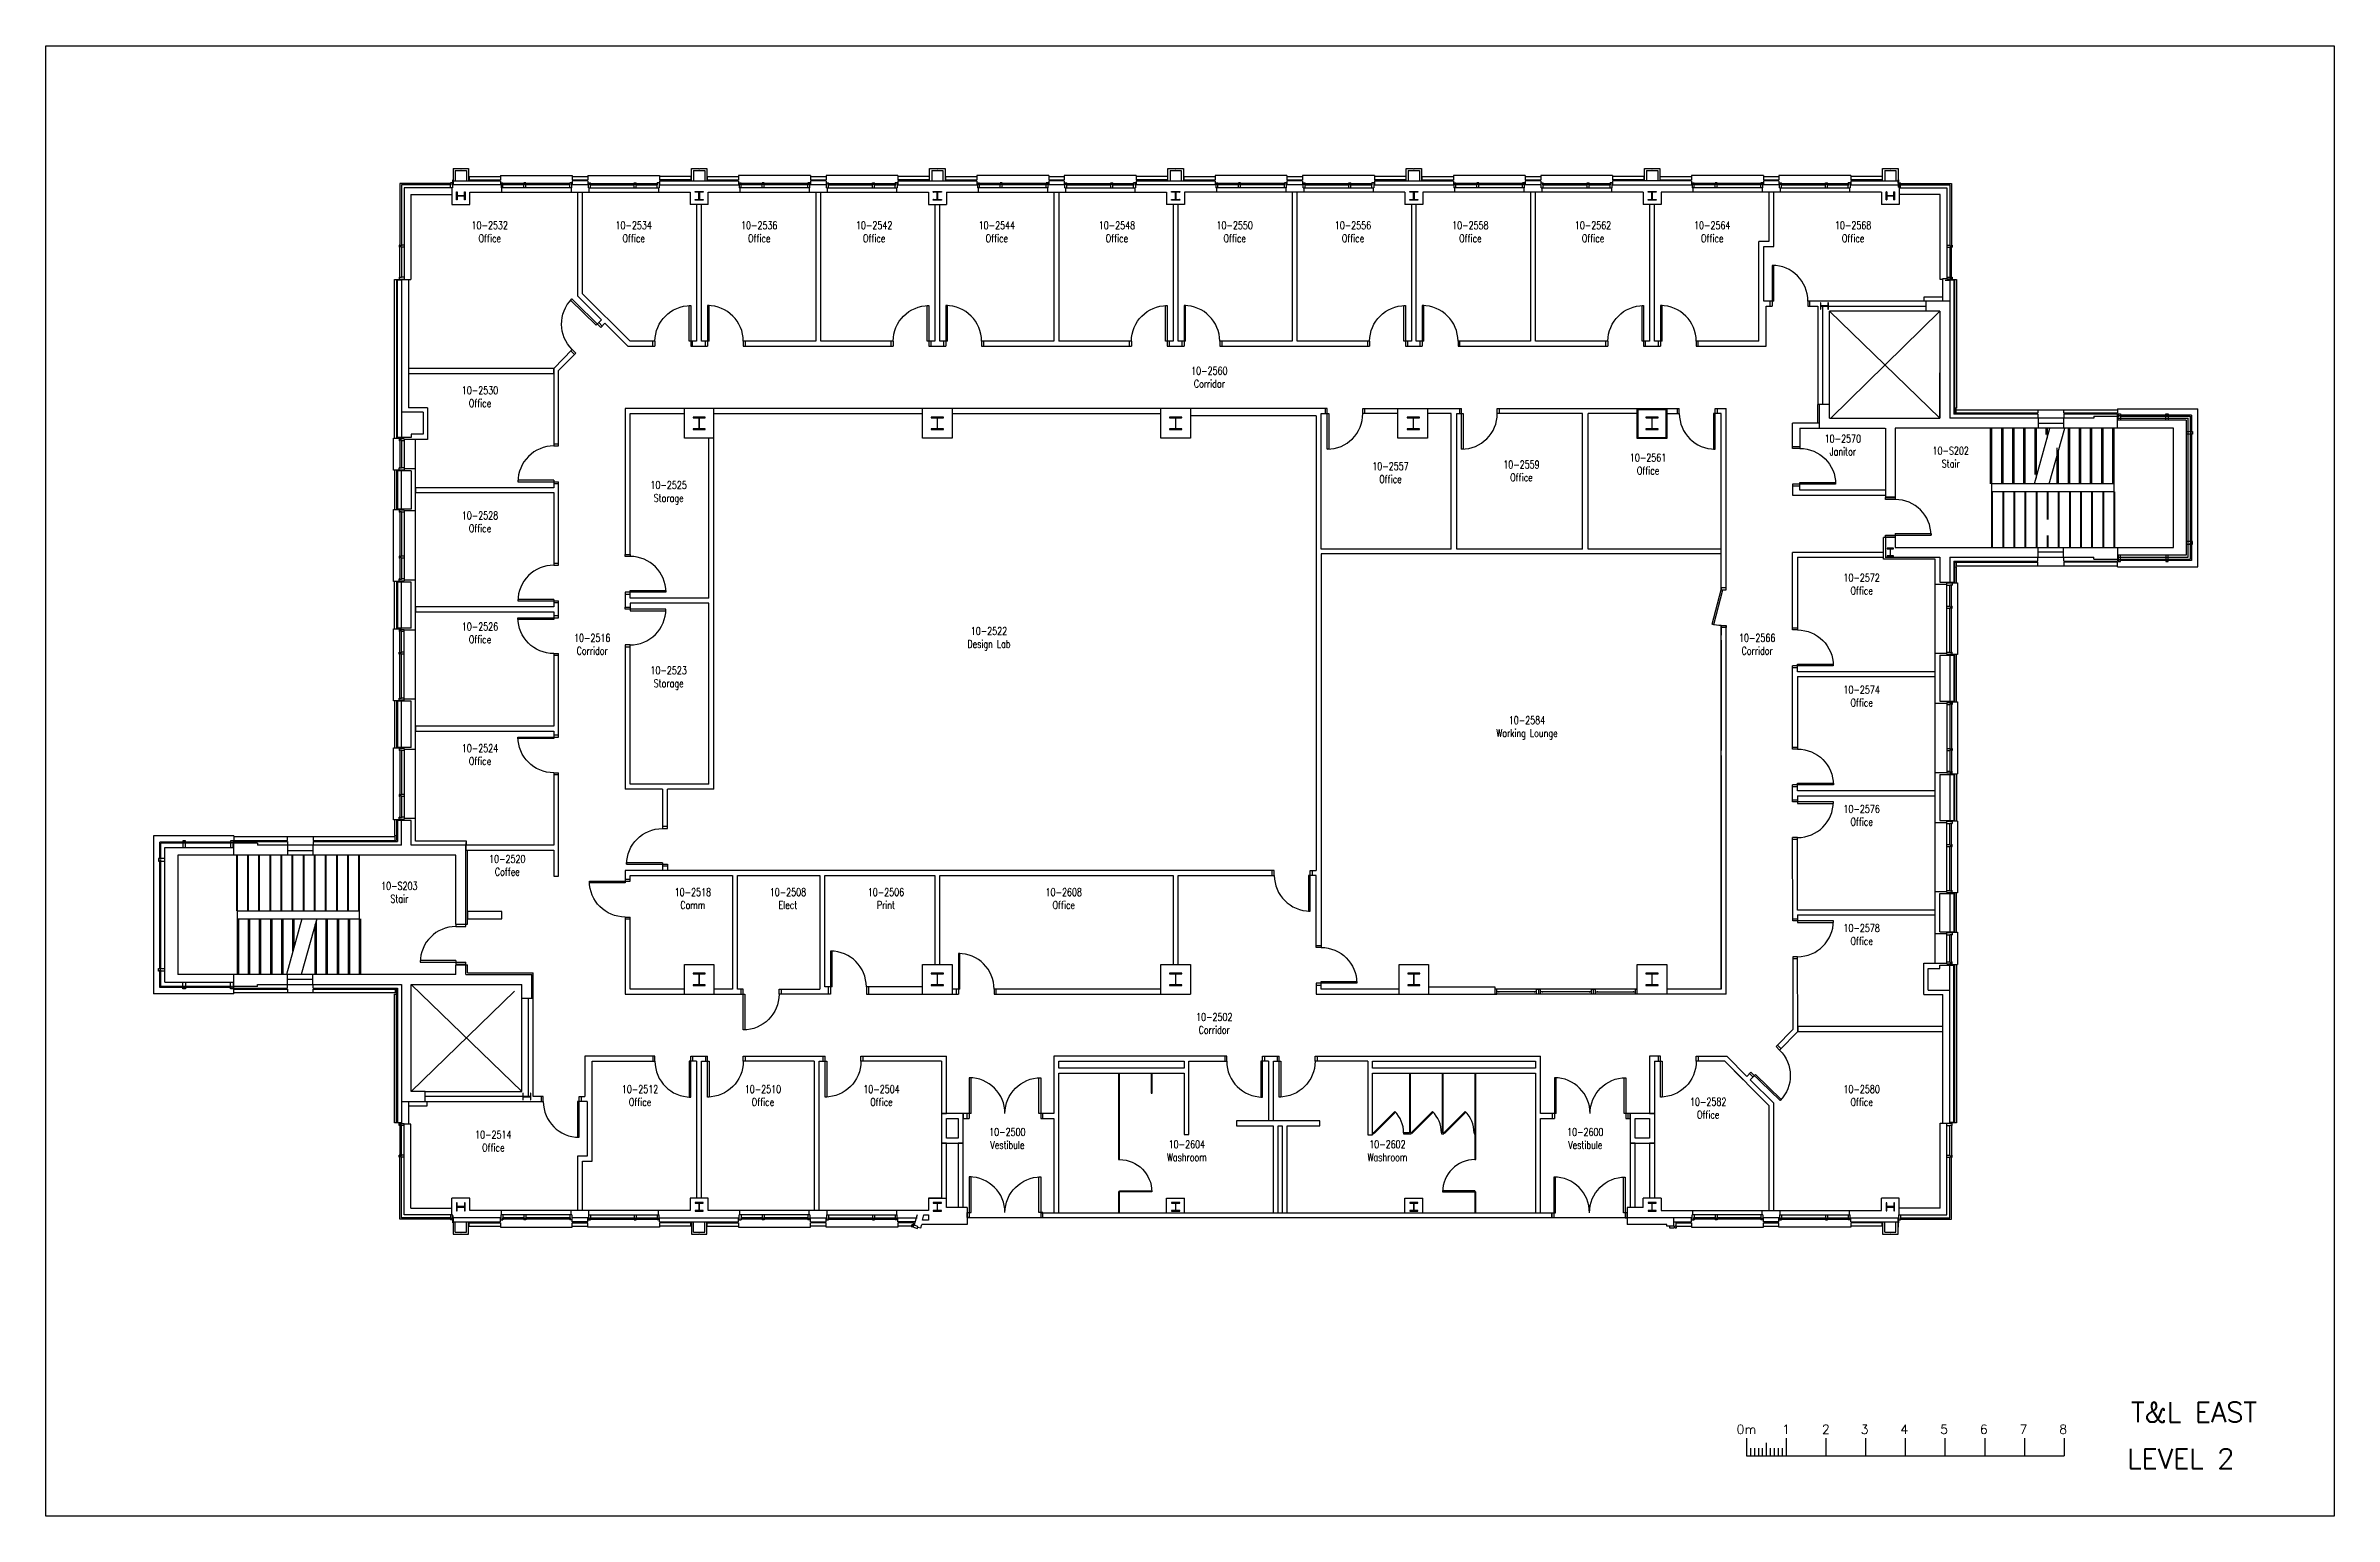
# Model space of a CAD drawing. Extents: x 11182 to 734459, y -1391328 to 152085.
# Drawn here: x 276344 to 333979, y -1110675 to -1073659 of the extents above; entities that cross this region are included whole.
import ezdxf
from ezdxf.enums import TextEntityAlignment as Align

# ---------------------------------------------------------------- set-up
doc = ezdxf.new("R2010")
doc.units = 0
doc.header["$LTSCALE"] = 500
doc.header["$MEASUREMENT"] = 0
doc.layers.get('0').update_dxf_attribs({"linetype": 'CONTINUOUS'})
doc.layers.add('0_Defpoints', color=106, linetype='CONTINUOUS', plot=False)
for name, color, linetype in [('0_room_data', 7, 'CONTINUOUS'), ('0_text', 7, 'CONTINUOUS'), ('1_Wall_Exist', 251, 'CONTINUOUS'), ('3_Text', 7, 'CONTINUOUS')]:
    doc.layers.add(name, color=color, linetype=linetype)
doc.styles.add('1_200', font='simplex.shx', dxfattribs={"width": 0.75, "height": 460})
doc.styles.get("Standard").update_dxf_attribs({"font": 'ROMANS', "height": 200})

msp = doc.modelspace()

# ---------------------------------------------------------------- texts
at = {"layer": '0_text'}
for s, p in [('T&L EAST', (328861, -1108308)), ('LEVEL 2', (328761, -1109475))]:
    msp.add_text(s, height=500, rotation=0, dxfattribs=at).set_placement(p)
for s, p in [('0m', (319175, -1108486)), ('1', (320175, -1108486)), ('2', (321175, -1108486)), ('3', (322152, -1108486)), ('4', (323152, -1108486)), ('5', (324152, -1108486)), ('6', (325152, -1108486)), ('7', (326152, -1108486)), ('8', (327152, -1108486))]:
    msp.add_text(s, height=231, rotation=0, dxfattribs=at).set_placement(p, align=Align.MIDDLE_CENTER)

# ---------------------------------------------------------------- blocks, each defined once
blk = doc.blocks.new('room_data')
at = {"layer": '3_Text', "style": '1_200', "width": 0.75}
for tag, p in [('ROOMNUM', (0, 0)), ('ROOMUSE', (0, -575))]:
    blk.add_attdef(tag, text='', height=345, dxfattribs=at).set_placement(p, align=Align.MIDDLE_CENTER)

# ---------------------------------------------------------------- linework, layer by layer
for p, q in [((319175, -1108711), (319175, -1109157)), ((319675, -1108825), (319675, -1109157)), ((320175, -1108711), (320175, -1109157)), ((321175, -1108711), (321175, -1109157)), ((322175, -1108711), (322175, -1109157)), ((323175, -1108711), (323175, -1109157)), ((324175, -1108711), (324175, -1109157)), ((325175, -1108711), (325175, -1109157)), ((326175, -1108711), (326175, -1109157)), ((327175, -1108711), (327175, -1109157)), ((319175, -1109157), (327175, -1109157)), ((319275, -1108958), (319275, -1109157)), ((319375, -1108958), (319375, -1109157)), ((319475, -1108958), (319475, -1109157)), ((319575, -1108958), (319575, -1109157)), ((319775, -1108958), (319775, -1109157)), ((319875, -1108958), (319875, -1109157)), ((319975, -1108958), (319975, -1109157)), ((320075, -1108958), (320075, -1109157))]:
    msp.add_line(p, q)
at = {"layer": '0_Defpoints'}
msp.add_lwpolyline([(276344, -1073659), (333979, -1073659), (333979, -1110675), (276344, -1110675)], close=True, dxfattribs=at)
at = {"layer": '1_Wall_Exist'}
for p, q in [((286552, -1077124), (285262, -1077124)), ((285262, -1077124), (285262, -1078692)), ((286552, -1077161), (285299, -1077161)), ((285299, -1077161), (285299, -1078692)), ((286589, -1077105), (286539, -1077105)), ((286539, -1077124), (286539, -1077105)), ((286539, -1077234), (286539, -1077161)), ((286552, -1077161), (286552, -1077124)), ((286589, -1077105), (286589, -1077234)), ((287809, -1077161), (286589, -1077161)), ((286596, -1077031), (286591, -1077215)), ((286592, -1077216), (286597, -1077032)), ((286602, -1077031), (286596, -1077031)), ((286597, -1077032), (286601, -1077032)), ((286601, -1077032), (286601, -1077040)), ((286601, -1077040), (286602, -1077040)), ((286602, -1077040), (286602, -1077031)), ((286604, -1076746), (286604, -1077161)), ((286604, -1076746), (286794, -1076746)), ((286604, -1077061), (287794, -1077061)), ((286658, -1076800), (286940, -1076800)), ((286658, -1076800), (286658, -1077061)), ((286794, -1076746), (286794, -1076756)), ((286794, -1076756), (286804, -1076756)), ((286804, -1076756), (286804, -1076746)), ((286804, -1076746), (286994, -1076746)), ((286940, -1076800), (286940, -1077061)), ((286994, -1076746), (286994, -1077061)), ((287004, -1076946), (287794, -1076946)), ((287004, -1076946), (287004, -1077036)), ((287004, -1077036), (287794, -1077036)), ((287794, -1076921), (287794, -1077036)), ((287794, -1076921), (289604, -1076921)), ((287794, -1077061), (287794, -1077161)), ((287809, -1077105), (287809, -1077234)), ((287809, -1077105), (287859, -1077105)), ((288397, -1077124), (287845, -1077124)), ((287845, -1077161), (287845, -1077124)), ((288397, -1077161), (287845, -1077161)), ((287859, -1077124), (287859, -1077105)), ((287859, -1077234), (287859, -1077161)), ((288434, -1077105), (288384, -1077105)), ((288384, -1077124), (288384, -1077105)), ((288384, -1077234), (288384, -1077161)), ((288397, -1077161), (288397, -1077124)), ((289552, -1077124), (288422, -1077124)), ((288422, -1077161), (288422, -1077124)), ((289552, -1077161), (288422, -1077161)), ((288434, -1077124), (288434, -1077105)), ((288434, -1077234), (288434, -1077161)), ((289589, -1077105), (289539, -1077105)), ((289539, -1077124), (289539, -1077105)), ((289539, -1077234), (289539, -1077161)), ((289552, -1077161), (289552, -1077124)), ((289589, -1077234), (289589, -1077105)), ((290009, -1077161), (289589, -1077161)), ((289604, -1076921), (289604, -1077036)), ((289604, -1076946), (289994, -1076946)), ((289604, -1077036), (289994, -1077036)), ((289994, -1077061), (289604, -1077061)), ((289604, -1077061), (289604, -1077161)), ((289994, -1076921), (289994, -1077036)), ((289994, -1076921), (291804, -1076921)), ((289994, -1077061), (289994, -1077161)), ((290009, -1077105), (290059, -1077105)), ((290009, -1077234), (290009, -1077105)), ((290045, -1077124), (291175, -1077124)), ((290045, -1077161), (290045, -1077124)), ((290045, -1077161), (291175, -1077161)), ((290059, -1077124), (290059, -1077105)), ((290059, -1077234), (290059, -1077161)), ((291164, -1077105), (291214, -1077105)), ((291164, -1077124), (291164, -1077105)), ((291164, -1077234), (291164, -1077161)), ((291175, -1077161), (291175, -1077124)), ((291200, -1077124), (291752, -1077124)), ((291200, -1077161), (291200, -1077124)), ((291200, -1077161), (291752, -1077161)), ((291214, -1077124), (291214, -1077105)), ((291214, -1077234), (291214, -1077161)), ((291789, -1077105), (291739, -1077105)), ((291739, -1077124), (291739, -1077105)), ((291739, -1077234), (291739, -1077161)), ((291752, -1077161), (291752, -1077124)), ((291789, -1077105), (291789, -1077234)), ((291789, -1077161), (293809, -1077161)), ((291804, -1076921), (291804, -1077036)), ((292594, -1076946), (291804, -1076946)), ((292594, -1077036), (291804, -1077036)), ((291804, -1077061), (293794, -1077061)), ((291804, -1077061), (291804, -1077161)), ((292594, -1076946), (292594, -1077036)), ((292604, -1077061), (292604, -1076746)), ((292604, -1076746), (292794, -1076746)), ((292658, -1076800), (292940, -1076800)), ((292658, -1076800), (292658, -1077061)), ((292794, -1076746), (292794, -1076756)), ((292794, -1076756), (292804, -1076756)), ((292804, -1076756), (292804, -1076746)), ((292804, -1076746), (292994, -1076746)), ((292940, -1076800), (292940, -1077061)), ((292994, -1076746), (292994, -1077061)), ((293004, -1076946), (293794, -1076946)), ((293004, -1076946), (293004, -1077036)), ((293004, -1077036), (293794, -1077036)), ((293794, -1076921), (293794, -1077036)), ((295604, -1076921), (293794, -1076921)), ((293794, -1077061), (293794, -1077161)), ((293809, -1077105), (293809, -1077234)), ((293809, -1077105), (293859, -1077105)), ((294397, -1077124), (293845, -1077124)), ((293845, -1077161), (293845, -1077124)), ((294397, -1077161), (293845, -1077161)), ((293859, -1077124), (293859, -1077105)), ((293859, -1077234), (293859, -1077161)), ((294434, -1077105), (294384, -1077105)), ((294384, -1077124), (294384, -1077105)), ((294384, -1077234), (294384, -1077161)), ((294397, -1077161), (294397, -1077124)), ((295552, -1077124), (294422, -1077124)), ((294422, -1077161), (294422, -1077124)), ((295552, -1077161), (294422, -1077161)), ((294434, -1077124), (294434, -1077105)), ((294434, -1077234), (294434, -1077161)), ((295589, -1077105), (295539, -1077105)), ((295539, -1077124), (295539, -1077105)), ((295539, -1077234), (295539, -1077161)), ((295552, -1077161), (295552, -1077124)), ((295589, -1077234), (295589, -1077105)), ((296009, -1077161), (295589, -1077161)), ((295604, -1076921), (295604, -1077036)), ((295604, -1076946), (295994, -1076946)), ((295604, -1077036), (295994, -1077036)), ((295994, -1077061), (295604, -1077061)), ((295604, -1077061), (295604, -1077161)), ((295994, -1076921), (295994, -1077036)), ((297804, -1076921), (295994, -1076921)), ((295994, -1077061), (295994, -1077161)), ((296009, -1077105), (296059, -1077105)), ((296009, -1077234), (296009, -1077105)), ((296045, -1077124), (297175, -1077124)), ((296045, -1077161), (296045, -1077124)), ((296045, -1077161), (297175, -1077161)), ((296059, -1077124), (296059, -1077105)), ((296059, -1077234), (296059, -1077161)), ((297164, -1077105), (297214, -1077105)), ((297164, -1077124), (297164, -1077105)), ((297164, -1077234), (297164, -1077161)), ((297175, -1077161), (297175, -1077124)), ((297200, -1077124), (297752, -1077124)), ((297200, -1077161), (297200, -1077124)), ((297200, -1077161), (297752, -1077161)), ((297214, -1077124), (297214, -1077105)), ((297214, -1077234), (297214, -1077161)), ((297789, -1077105), (297739, -1077105)), ((297739, -1077124), (297739, -1077105)), ((297739, -1077234), (297739, -1077161)), ((297752, -1077161), (297752, -1077124)), ((297789, -1077105), (297789, -1077234)), ((297789, -1077161), (299809, -1077161)), ((297804, -1076921), (297804, -1077036)), ((298594, -1076946), (297804, -1076946)), ((298594, -1077036), (297804, -1077036)), ((297804, -1077061), (299794, -1077061)), ((297804, -1077061), (297804, -1077161)), ((298594, -1076946), (298594, -1077036)), ((298604, -1077061), (298604, -1076746)), ((298604, -1076746), (298794, -1076746)), ((298658, -1076800), (298940, -1076800)), ((298658, -1076800), (298658, -1077061)), ((298794, -1076746), (298794, -1076756)), ((298794, -1076756), (298804, -1076756)), ((298804, -1076756), (298804, -1076746)), ((298804, -1076746), (298994, -1076746)), ((298940, -1076800), (298940, -1077061)), ((298994, -1076746), (298994, -1077061)), ((299004, -1076946), (299794, -1076946)), ((299004, -1076946), (299004, -1077036)), ((299004, -1077036), (299794, -1077036)), ((299794, -1076921), (299794, -1077036)), ((301604, -1076921), (299794, -1076921)), ((299794, -1077061), (299794, -1077161)), ((299809, -1077105), (299809, -1077234)), ((299809, -1077105), (299859, -1077105)), ((300397, -1077124), (299845, -1077124)), ((299845, -1077161), (299845, -1077124)), ((300397, -1077161), (299845, -1077161)), ((299859, -1077124), (299859, -1077105)), ((299859, -1077234), (299859, -1077161)), ((300434, -1077105), (300384, -1077105)), ((300384, -1077124), (300384, -1077105)), ((300384, -1077234), (300384, -1077161)), ((300397, -1077161), (300397, -1077124)), ((301552, -1077124), (300422, -1077124)), ((300422, -1077161), (300422, -1077124)), ((301552, -1077161), (300422, -1077161)), ((300434, -1077124), (300434, -1077105)), ((300434, -1077234), (300434, -1077161)), ((301589, -1077105), (301539, -1077105)), ((301539, -1077124), (301539, -1077105)), ((301539, -1077234), (301539, -1077161)), ((301552, -1077161), (301552, -1077124)), ((301589, -1077234), (301589, -1077105)), ((302009, -1077161), (301589, -1077161)), ((301604, -1076921), (301604, -1077036)), ((301604, -1076946), (301994, -1076946)), ((301604, -1077036), (301994, -1077036)), ((301994, -1077061), (301604, -1077061)), ((301604, -1077061), (301604, -1077161)), ((301994, -1076921), (301994, -1077036)), ((303804, -1076921), (301994, -1076921)), ((301994, -1077061), (301994, -1077161)), ((302009, -1077105), (302059, -1077105)), ((302009, -1077234), (302009, -1077105)), ((302045, -1077124), (303175, -1077124)), ((302045, -1077161), (302045, -1077124)), ((302045, -1077161), (303175, -1077161)), ((302059, -1077124), (302059, -1077105)), ((302059, -1077234), (302059, -1077161)), ((303164, -1077105), (303214, -1077105)), ((303164, -1077124), (303164, -1077105)), ((303164, -1077234), (303164, -1077161)), ((303175, -1077161), (303175, -1077124)), ((303200, -1077124), (303752, -1077124)), ((303200, -1077161), (303200, -1077124)), ((303200, -1077161), (303752, -1077161)), ((303214, -1077124), (303214, -1077105)), ((303214, -1077234), (303214, -1077161)), ((303789, -1077105), (303739, -1077105)), ((303739, -1077124), (303739, -1077105)), ((303739, -1077234), (303739, -1077161)), ((303752, -1077161), (303752, -1077124)), ((303789, -1077105), (303789, -1077234)), ((305809, -1077161), (303789, -1077161)), ((303804, -1076921), (303804, -1077036)), ((304594, -1076946), (303804, -1076946)), ((304594, -1077036), (303804, -1077036)), ((303804, -1077061), (305794, -1077061)), ((303804, -1077061), (303804, -1077161)), ((304594, -1076946), (304594, -1077036)), ((304604, -1077061), (304604, -1076746)), ((304604, -1076746), (304794, -1076746)), ((304658, -1076800), (304940, -1076800)), ((304658, -1076800), (304658, -1077061)), ((304794, -1076746), (304794, -1076756)), ((304794, -1076756), (304804, -1076756)), ((304804, -1076756), (304804, -1076746)), ((304804, -1076746), (304994, -1076746)), ((304940, -1076800), (304940, -1077061)), ((304994, -1076746), (304994, -1077061)), ((305004, -1076946), (305794, -1076946)), ((305004, -1076946), (305004, -1077036)), ((305004, -1077036), (305794, -1077036)), ((305794, -1076921), (305794, -1077036)), ((307604, -1076921), (305794, -1076921)), ((305794, -1077061), (305794, -1077161)), ((305809, -1077105), (305809, -1077234)), ((305809, -1077105), (305859, -1077105)), ((306397, -1077124), (305845, -1077124)), ((305845, -1077161), (305845, -1077124)), ((306397, -1077161), (305845, -1077161)), ((305859, -1077124), (305859, -1077105)), ((305859, -1077234), (305859, -1077161)), ((306434, -1077105), (306384, -1077105)), ((306384, -1077124), (306384, -1077105)), ((306384, -1077234), (306384, -1077161)), ((306397, -1077161), (306397, -1077124)), ((307552, -1077124), (306422, -1077124)), ((306422, -1077161), (306422, -1077124)), ((307552, -1077161), (306422, -1077161)), ((306434, -1077124), (306434, -1077105)), ((306434, -1077234), (306434, -1077161)), ((307589, -1077105), (307539, -1077105)), ((307539, -1077124), (307539, -1077105)), ((307539, -1077234), (307539, -1077161)), ((307552, -1077161), (307552, -1077124)), ((307589, -1077234), (307589, -1077105)), ((308009, -1077161), (307589, -1077161)), ((307604, -1076921), (307604, -1077036)), ((307604, -1076946), (307994, -1076946)), ((307604, -1077036), (307994, -1077036)), ((307994, -1077061), (307604, -1077061)), ((307604, -1077061), (307604, -1077161)), ((307994, -1076921), (307994, -1077036)), ((309804, -1076921), (307994, -1076921)), ((307994, -1077061), (307994, -1077161)), ((308009, -1077105), (308059, -1077105)), ((308009, -1077234), (308009, -1077105)), ((308045, -1077124), (309175, -1077124)), ((308045, -1077161), (308045, -1077124)), ((308045, -1077161), (309175, -1077161)), ((308059, -1077124), (308059, -1077105)), ((308059, -1077234), (308059, -1077161)), ((309164, -1077105), (309214, -1077105)), ((309164, -1077124), (309164, -1077105)), ((309164, -1077234), (309164, -1077161)), ((309175, -1077161), (309175, -1077124)), ((309200, -1077124), (309752, -1077124)), ((309200, -1077161), (309200, -1077124)), ((309200, -1077161), (309752, -1077161)), ((309214, -1077124), (309214, -1077105)), ((309214, -1077234), (309214, -1077161)), ((309789, -1077105), (309739, -1077105)), ((309739, -1077124), (309739, -1077105)), ((309739, -1077234), (309739, -1077161)), ((309752, -1077161), (309752, -1077124)), ((309789, -1077105), (309789, -1077234)), ((309789, -1077161), (311809, -1077161)), ((309804, -1076921), (309804, -1077036)), ((310594, -1076946), (309804, -1076946)), ((310594, -1077036), (309804, -1077036)), ((309804, -1077061), (311794, -1077061)), ((309804, -1077061), (309804, -1077161)), ((310594, -1076946), (310594, -1077036)), ((310604, -1077061), (310604, -1076746)), ((310604, -1076746), (310794, -1076746)), ((310658, -1076800), (310940, -1076800)), ((310658, -1076800), (310658, -1077061)), ((310794, -1076746), (310794, -1076756)), ((310794, -1076756), (310804, -1076756)), ((310804, -1076756), (310804, -1076746)), ((310804, -1076746), (310994, -1076746)), ((310940, -1076800), (310940, -1077061)), ((310994, -1076746), (310994, -1077061)), ((311004, -1076946), (311794, -1076946)), ((311004, -1076946), (311004, -1077036)), ((311004, -1077036), (311794, -1077036)), ((311794, -1076921), (311794, -1077036)), ((313604, -1076921), (311794, -1076921)), ((311794, -1077061), (311794, -1077161)), ((311809, -1077105), (311809, -1077234)), ((311809, -1077105), (311859, -1077105)), ((312397, -1077124), (311845, -1077124)), ((311845, -1077161), (311845, -1077124)), ((312397, -1077161), (311845, -1077161)), ((311859, -1077124), (311859, -1077105)), ((311859, -1077234), (311859, -1077161)), ((312434, -1077105), (312384, -1077105)), ((312384, -1077124), (312384, -1077105)), ((312384, -1077234), (312384, -1077161)), ((312397, -1077161), (312397, -1077124)), ((313552, -1077124), (312422, -1077124)), ((312422, -1077161), (312422, -1077124)), ((313552, -1077161), (312422, -1077161)), ((312434, -1077124), (312434, -1077105)), ((312434, -1077234), (312434, -1077161)), ((313589, -1077105), (313539, -1077105)), ((313539, -1077124), (313539, -1077105)), ((313539, -1077234), (313539, -1077161)), ((313552, -1077161), (313552, -1077124)), ((313589, -1077234), (313589, -1077105)), ((314009, -1077161), (313589, -1077161)), ((313604, -1076921), (313604, -1077036)), ((313604, -1076946), (313994, -1076946)), ((313604, -1077036), (313994, -1077036)), ((313994, -1077061), (313604, -1077061)), ((313604, -1077061), (313604, -1077161)), ((313994, -1076921), (313994, -1077036)), ((315804, -1076921), (313994, -1076921)), ((313994, -1077061), (313994, -1077161)), ((314009, -1077105), (314059, -1077105)), ((314009, -1077234), (314009, -1077105)), ((314045, -1077124), (315175, -1077124)), ((314045, -1077161), (314045, -1077124)), ((314045, -1077161), (315175, -1077161)), ((314059, -1077124), (314059, -1077105)), ((314059, -1077234), (314059, -1077161)), ((315164, -1077105), (315214, -1077105)), ((315164, -1077124), (315164, -1077105)), ((315164, -1077234), (315164, -1077161)), ((315175, -1077161), (315175, -1077124)), ((315200, -1077124), (315752, -1077124)), ((315200, -1077161), (315200, -1077124)), ((315200, -1077161), (315752, -1077161)), ((315214, -1077124), (315214, -1077105)), ((315214, -1077234), (315214, -1077161)), ((315789, -1077105), (315739, -1077105)), ((315739, -1077124), (315739, -1077105)), ((315739, -1077234), (315739, -1077161)), ((315752, -1077161), (315752, -1077124)), ((315789, -1077105), (315789, -1077234)), ((315789, -1077161), (317809, -1077161)), ((315804, -1076921), (315804, -1077036)), ((316594, -1076946), (315804, -1076946)), ((316594, -1077036), (315804, -1077036)), ((317794, -1077061), (315804, -1077061)), ((315804, -1077061), (315804, -1077161)), ((316594, -1076946), (316594, -1077036)), ((316604, -1077061), (316604, -1076746)), ((316604, -1076746), (316794, -1076746)), ((316658, -1076800), (316940, -1076800)), ((316658, -1076800), (316658, -1077061)), ((316794, -1076746), (316794, -1076756)), ((316794, -1076756), (316804, -1076756)), ((316804, -1076756), (316804, -1076746)), ((316804, -1076746), (316994, -1076746)), ((316940, -1076800), (316940, -1077061)), ((316994, -1076746), (316994, -1077061)), ((317004, -1076946), (317794, -1076946)), ((317004, -1077036), (317794, -1077036)), ((317794, -1076921), (317794, -1077036)), ((319604, -1076921), (317794, -1076921)), ((317794, -1077061), (317794, -1077161)), ((317809, -1077105), (317809, -1077234)), ((317809, -1077105), (317859, -1077105)), ((318397, -1077124), (317845, -1077124)), ((317845, -1077161), (317845, -1077124)), ((318397, -1077161), (317845, -1077161)), ((317859, -1077124), (317859, -1077105)), ((317859, -1077234), (317859, -1077161)), ((318434, -1077105), (318384, -1077105)), ((318384, -1077124), (318384, -1077105)), ((318384, -1077234), (318384, -1077161)), ((318397, -1077161), (318397, -1077124)), ((319552, -1077124), (318422, -1077124)), ((318422, -1077161), (318422, -1077124)), ((319552, -1077161), (318422, -1077161)), ((318434, -1077124), (318434, -1077105)), ((318434, -1077234), (318434, -1077161)), ((319589, -1077105), (319539, -1077105)), ((319539, -1077124), (319539, -1077105)), ((319539, -1077234), (319539, -1077161)), ((319552, -1077161), (319552, -1077124)), ((319589, -1077234), (319589, -1077105)), ((320009, -1077161), (319589, -1077161)), ((319604, -1076921), (319604, -1077036)), ((319604, -1076946), (319994, -1076946)), ((319604, -1077036), (319994, -1077036)), ((319994, -1077061), (319604, -1077061)), ((319604, -1077061), (319604, -1077161)), ((319994, -1076921), (319994, -1077036)), ((321804, -1076921), (319994, -1076921)), ((319994, -1077061), (319994, -1077161)), ((320009, -1077105), (320059, -1077105)), ((320009, -1077234), (320009, -1077105)), ((320045, -1077124), (321175, -1077124)), ((320045, -1077161), (320045, -1077124)), ((320045, -1077161), (321175, -1077161)), ((320059, -1077124), (320059, -1077105)), ((320059, -1077234), (320059, -1077161)), ((321164, -1077105), (321214, -1077105)), ((321164, -1077124), (321164, -1077105)), ((321164, -1077234), (321164, -1077161)), ((321175, -1077161), (321175, -1077124)), ((321200, -1077124), (321752, -1077124)), ((321200, -1077161), (321200, -1077124)), ((321200, -1077161), (321752, -1077161)), ((321214, -1077124), (321214, -1077105)), ((321214, -1077234), (321214, -1077161)), ((321789, -1077105), (321739, -1077105)), ((321739, -1077124), (321739, -1077105)), ((321739, -1077234), (321739, -1077161)), ((321752, -1077161), (321752, -1077124)), ((321789, -1077105), (321789, -1077234)), ((321789, -1077161), (323009, -1077161)), ((321804, -1076921), (321804, -1077036)), ((322594, -1076946), (321804, -1076946)), ((322594, -1077036), (321804, -1077036)), ((321804, -1077061), (322994, -1077061)), ((321804, -1077061), (321804, -1077161)), ((322594, -1076946), (322594, -1077036)), ((322604, -1077061), (322604, -1076746)), ((322604, -1076746), (322794, -1076746)), ((322658, -1076800), (322940, -1076800)), ((322658, -1076800), (322658, -1077061)), ((322794, -1076746), (322794, -1076756)), ((322794, -1076756), (322804, -1076756)), ((322804, -1076756), (322804, -1076746)), ((322804, -1076746), (322994, -1076746)), ((322940, -1076800), (322940, -1077061)), ((322994, -1076746), (322994, -1077161)), ((322996, -1077040), (322996, -1077031)), ((322996, -1077031), (323001, -1077031)), ((322997, -1077040), (322996, -1077040)), ((323000, -1077032), (322997, -1077032)), ((322997, -1077032), (322997, -1077040)), ((323005, -1077216), (323000, -1077032)), ((323001, -1077031), (323006, -1077215)), ((323009, -1077105), (323059, -1077105)), ((323009, -1077105), (323009, -1077234)), ((323045, -1077124), (324336, -1077124)), ((323045, -1077161), (323045, -1077124)), ((323045, -1077161), (324299, -1077161)), ((323059, -1077124), (323059, -1077105)), ((323059, -1077234), (323059, -1077161)), ((324299, -1077161), (324299, -1078692)), ((324336, -1077124), (324336, -1078692)), ((286589, -1077234), (285372, -1077234)), ((285372, -1077234), (285372, -1079531)), ((285540, -1077402), (286573, -1077402)), ((285540, -1077402), (285540, -1079541)), ((286573, -1077234), (286573, -1077652)), ((286573, -1077652), (287025, -1077652)), ((286591, -1077215), (286577, -1077215)), ((286577, -1077215), (286577, -1077216)), ((286577, -1077216), (286592, -1077216)), ((286691, -1077539), (286691, -1077333)), ((286691, -1077333), (286705, -1077333)), ((286705, -1077539), (286691, -1077539)), ((286708, -1077336), (286708, -1077427)), ((286708, -1077444), (286708, -1077536)), ((286711, -1077430), (286886, -1077430)), ((286886, -1077441), (286711, -1077441)), ((286889, -1077427), (286889, -1077336)), ((286889, -1077536), (286889, -1077444)), ((286892, -1077333), (286907, -1077333)), ((286907, -1077539), (286892, -1077539)), ((286907, -1077333), (286907, -1077539)), ((287025, -1077652), (287025, -1077342)), ((287025, -1077342), (292573, -1077342)), ((289589, -1077234), (287809, -1077234)), ((287825, -1077234), (287825, -1077342)), ((289573, -1077234), (289573, -1077342)), ((289736, -1077342), (289736, -1079952)), ((289861, -1079900), (289861, -1077342)), ((290009, -1077234), (291789, -1077234)), ((290025, -1077234), (290025, -1077342)), ((291773, -1077234), (291773, -1077342)), ((292573, -1077342), (292573, -1077652)), ((293025, -1077652), (292573, -1077652)), ((292696, -1077342), (292696, -1077328)), ((292696, -1077328), (292902, -1077328)), ((292696, -1077544), (292696, -1077529)), ((292902, -1077544), (292696, -1077544)), ((292791, -1077345), (292699, -1077345)), ((292699, -1077526), (292791, -1077526)), ((292736, -1077652), (292736, -1081098)), ((292794, -1077523), (292794, -1077348)), ((292804, -1077348), (292804, -1077523)), ((292899, -1077345), (292807, -1077345)), ((292807, -1077526), (292899, -1077526)), ((292861, -1081098), (292861, -1077652)), ((292902, -1077328), (292902, -1077342)), ((292902, -1077529), (292902, -1077544)), ((293025, -1077652), (293025, -1077342)), ((293025, -1077342), (298573, -1077342)), ((295589, -1077234), (293809, -1077234)), ((293825, -1077234), (293825, -1077342)), ((295573, -1077234), (295573, -1077342)), ((295736, -1077342), (295736, -1081098)), ((295861, -1081098), (295861, -1077342)), ((296009, -1077234), (297789, -1077234)), ((296025, -1077234), (296025, -1077342)), ((297773, -1077234), (297773, -1077342)), ((298573, -1077342), (298573, -1077652)), ((298573, -1077652), (299025, -1077652)), ((298696, -1077342), (298696, -1077328)), ((298696, -1077328), (298902, -1077328)), ((298696, -1077544), (298696, -1077529)), ((298902, -1077544), (298696, -1077544)), ((298791, -1077345), (298699, -1077345)), ((298699, -1077526), (298791, -1077526)), ((298736, -1077652), (298736, -1081098)), ((298794, -1077523), (298794, -1077348)), ((298804, -1077348), (298804, -1077523)), ((298899, -1077345), (298807, -1077345)), ((298807, -1077526), (298899, -1077526)), ((298861, -1081098), (298861, -1077652)), ((298902, -1077328), (298902, -1077342)), ((298902, -1077529), (298902, -1077544)), ((299025, -1077342), (299025, -1077652)), ((299025, -1077342), (304573, -1077342)), ((301589, -1077234), (299809, -1077234)), ((299825, -1077234), (299825, -1077342)), ((301573, -1077234), (301573, -1077342)), ((301736, -1077342), (301736, -1081098)), ((301861, -1077342), (301861, -1081098)), ((302009, -1077234), (303789, -1077234)), ((302025, -1077234), (302025, -1077342)), ((303773, -1077234), (303773, -1077342)), ((304573, -1077342), (304573, -1077652)), ((305025, -1077652), (304573, -1077652)), ((304696, -1077342), (304696, -1077328)), ((304696, -1077328), (304902, -1077328)), ((304696, -1077544), (304696, -1077529)), ((304902, -1077544), (304696, -1077544)), ((304791, -1077345), (304699, -1077345)), ((304699, -1077526), (304791, -1077526)), ((304736, -1077652), (304736, -1081098)), ((304794, -1077523), (304794, -1077348)), ((304804, -1077348), (304804, -1077523)), ((304899, -1077345), (304807, -1077345)), ((304807, -1077526), (304899, -1077526)), ((304861, -1081098), (304861, -1077652)), ((304902, -1077328), (304902, -1077342)), ((304902, -1077529), (304902, -1077544)), ((305025, -1077342), (305025, -1077652)), ((310573, -1077342), (305025, -1077342)), ((307589, -1077234), (305809, -1077234)), ((305825, -1077234), (305825, -1077342)), ((307573, -1077234), (307573, -1077342)), ((307736, -1077342), (307736, -1081098)), ((307861, -1081098), (307861, -1077342)), ((308009, -1077234), (309789, -1077234)), ((308025, -1077234), (308025, -1077342)), ((309773, -1077234), (309773, -1077342)), ((310573, -1077342), (310573, -1077652)), ((311025, -1077652), (310573, -1077652)), ((310696, -1077342), (310696, -1077328)), ((310696, -1077328), (310902, -1077328)), ((310696, -1077544), (310696, -1077529)), ((310902, -1077544), (310696, -1077544)), ((310791, -1077345), (310699, -1077345)), ((310699, -1077526), (310791, -1077526)), ((310736, -1077652), (310736, -1081098)), ((310794, -1077523), (310794, -1077348)), ((310804, -1077348), (310804, -1077523)), ((310899, -1077345), (310807, -1077345)), ((310807, -1077526), (310899, -1077526)), ((310861, -1081098), (310861, -1077652)), ((310902, -1077328), (310902, -1077342)), ((310902, -1077529), (310902, -1077544)), ((316573, -1077342), (311025, -1077342)), ((311025, -1077342), (311025, -1077652)), ((313589, -1077234), (311809, -1077234)), ((311825, -1077234), (311825, -1077342)), ((313573, -1077234), (313573, -1077342)), ((313736, -1077342), (313736, -1081098)), ((313861, -1081098), (313861, -1077342)), ((314009, -1077234), (315789, -1077234)), ((314025, -1077234), (314025, -1077342)), ((315773, -1077234), (315773, -1077342)), ((316573, -1077342), (316573, -1077652)), ((317025, -1077652), (316573, -1077652)), ((316696, -1077342), (316696, -1077328)), ((316696, -1077328), (316902, -1077328)), ((316696, -1077544), (316696, -1077529)), ((316902, -1077544), (316696, -1077544)), ((316791, -1077345), (316699, -1077345)), ((316699, -1077526), (316791, -1077526)), ((316736, -1077652), (316736, -1081098)), ((316794, -1077523), (316794, -1077348)), ((316804, -1077348), (316804, -1077523)), ((316899, -1077345), (316807, -1077345)), ((316807, -1077526), (316899, -1077526)), ((316861, -1081098), (316861, -1077652)), ((316902, -1077328), (316902, -1077342)), ((316902, -1077529), (316902, -1077544)), ((317025, -1077342), (317025, -1077652)), ((322573, -1077342), (317025, -1077342)), ((319589, -1077234), (317809, -1077234)), ((317825, -1077234), (317825, -1077342)), ((319573, -1077234), (319573, -1077342)), ((319736, -1077342), (319736, -1078586)), ((319861, -1078711), (319861, -1077342)), ((320009, -1077234), (321789, -1077234)), ((320025, -1077234), (320025, -1077342)), ((321773, -1077234), (321773, -1077342)), ((322573, -1077342), (322573, -1077652)), ((323025, -1077652), (322573, -1077652)), ((322691, -1077539), (322691, -1077333)), ((322691, -1077333), (322705, -1077333)), ((322705, -1077539), (322691, -1077539)), ((322708, -1077336), (322708, -1077427)), ((322708, -1077444), (322708, -1077536)), ((322711, -1077430), (322886, -1077430)), ((322886, -1077441), (322711, -1077441)), ((322889, -1077427), (322889, -1077336)), ((322889, -1077536), (322889, -1077444)), ((322892, -1077333), (322907, -1077333)), ((322907, -1077539), (322892, -1077539)), ((322907, -1077333), (322907, -1077539)), ((323021, -1077216), (323005, -1077216)), ((323006, -1077215), (323021, -1077215)), ((323009, -1077234), (324226, -1077234)), ((323021, -1077215), (323021, -1077216)), ((323025, -1077234), (323025, -1077652)), ((324058, -1077402), (323025, -1077402)), ((324058, -1079541), (324058, -1077402)), ((324226, -1077234), (324226, -1079531)), ((285243, -1078681), (285243, -1078731)), ((285262, -1078681), (285243, -1078681)), ((285262, -1078731), (285243, -1078731)), ((285299, -1078692), (285262, -1078692)), ((285262, -1079492), (285262, -1078717)), ((285299, -1078717), (285262, -1078717)), ((285372, -1078681), (285299, -1078681)), ((285299, -1078717), (285299, -1079492)), ((285372, -1078731), (285299, -1078731)), ((319736, -1078586), (319489, -1078586)), ((319489, -1081098), (319489, -1078586)), ((319614, -1080086), (319614, -1078711)), ((319614, -1078711), (319861, -1078711)), ((324226, -1078681), (324299, -1078681)), ((324226, -1078731), (324299, -1078731)), ((324299, -1078692), (324336, -1078692)), ((324299, -1078717), (324299, -1079492)), ((324299, -1078717), (324336, -1078717)), ((324336, -1078681), (324355, -1078681)), ((324336, -1079492), (324336, -1078717)), ((324336, -1078731), (324355, -1078731)), ((324355, -1078681), (324355, -1078731)), ((285243, -1079481), (285243, -1079531)), ((285262, -1079481), (285243, -1079481)), ((285299, -1079492), (285262, -1079492)), ((285372, -1079481), (285299, -1079481)), ((319863, -1079186), (319823, -1079186)), ((319823, -1079186), (319823, -1080211)), ((319863, -1080086), (319863, -1079186)), ((324226, -1079481), (324299, -1079481)), ((324299, -1079492), (324336, -1079492)), ((324336, -1079481), (324355, -1079481)), ((324355, -1079481), (324355, -1079531)), ((285129, -1083535), (285129, -1079545)), ((285129, -1079545), (285299, -1079545)), ((285174, -1079555), (285174, -1083520)), ((285174, -1079555), (285299, -1079555)), ((285199, -1083520), (285199, -1079555)), ((285243, -1079531), (285372, -1079531)), ((285299, -1079540), (285540, -1079540)), ((285299, -1079540), (285299, -1083520)), ((285480, -1079540), (285480, -1082777)), ((285480, -1079541), (285540, -1079541)), ((289563, -1080061), (289591, -1080033)), ((290206, -1080692), (289563, -1080061)), ((289591, -1080033), (290323, -1080751)), ((289736, -1079952), (290340, -1080555)), ((291059, -1081098), (289861, -1079900)), ((323652, -1080086), (323652, -1079978)), ((323652, -1079978), (324118, -1079978)), ((324118, -1079541), (324058, -1079541)), ((324118, -1080086), (324118, -1079515)), ((324118, -1079515), (324226, -1079515)), ((324184, -1079561), (324284, -1079561)), ((324355, -1079531), (324226, -1079531)), ((324299, -1079531), (324299, -1083035)), ((324299, -1079546), (324469, -1079546)), ((324424, -1079561), (324299, -1079561)), ((324399, -1079561), (324398, -1082936)), ((324424, -1082911), (324424, -1079561)), ((324469, -1079546), (324469, -1082785)), ((290340, -1080555), (290206, -1080692)), ((290358, -1080715), (290269, -1080628)), ((290323, -1080751), (290428, -1080644)), ((290428, -1080644), (291007, -1081223)), ((292546, -1081098), (292546, -1080198)), ((292546, -1080198), (292586, -1080198)), ((292586, -1080198), (292586, -1081223)), ((293051, -1080198), (293011, -1080198)), ((293011, -1080198), (293011, -1081223)), ((293051, -1081098), (293051, -1080198)), ((298546, -1081098), (298546, -1080198)), ((298546, -1080198), (298586, -1080198)), ((298586, -1080198), (298586, -1081223)), ((299051, -1080198), (299011, -1080198)), ((299011, -1080198), (299011, -1081223)), ((299051, -1081098), (299051, -1080198)), ((304546, -1081098), (304546, -1080198)), ((304546, -1080198), (304586, -1080198)), ((304586, -1080198), (304586, -1081223)), ((305051, -1080198), (305011, -1080198)), ((305011, -1080198), (305011, -1081223)), ((305051, -1081098), (305051, -1080198)), ((310546, -1081098), (310546, -1080198)), ((310546, -1080198), (310586, -1080198)), ((310586, -1080198), (310586, -1081223)), ((311051, -1080198), (311011, -1080198)), ((311011, -1080198), (311011, -1081223)), ((311051, -1081098), (311051, -1080198)), ((316546, -1081098), (316546, -1080198)), ((316546, -1080198), (316586, -1080198)), ((316586, -1080198), (316586, -1081223)), ((317051, -1080198), (317011, -1080198)), ((317011, -1080198), (317011, -1081223)), ((317051, -1081098), (317051, -1080198)), ((319863, -1080086), (319614, -1080086)), ((319673, -1080211), (319823, -1080211)), ((319673, -1081223), (319673, -1080211)), ((319773, -1080211), (319773, -1080086)), ((324299, -1080086), (320723, -1080086)), ((320723, -1080086), (320723, -1080211)), ((320723, -1080211), (320976, -1080211)), ((320773, -1080211), (320773, -1080086)), ((320976, -1080211), (320976, -1082683)), ((321045, -1080128), (321038, -1080128)), ((321038, -1080128), (321038, -1080293)), ((321038, -1080293), (321045, -1080293)), ((321048, -1080204), (321048, -1080131)), ((321048, -1080290), (321048, -1080217)), ((321226, -1080207), (321051, -1080207)), ((321051, -1080214), (321226, -1080214)), ((321101, -1082683), (321101, -1080211)), ((321101, -1080211), (323699, -1080211)), ((321229, -1080131), (321229, -1080204)), ((321229, -1080217), (321229, -1080290)), ((321239, -1080128), (321232, -1080128)), ((321232, -1080293), (321239, -1080293)), ((321239, -1080293), (321239, -1080128)), ((321264, -1083036), (321264, -1080336)), ((324049, -1083036), (321264, -1080336)), ((324049, -1080336), (321264, -1080336)), ((321299, -1083036), (324049, -1080336)), ((323699, -1080336), (323699, -1080086)), ((324049, -1080336), (324049, -1083036)), ((291007, -1081223), (291686, -1081223)), ((291686, -1081098), (291059, -1081098)), ((291636, -1081223), (291636, -1081098)), ((291686, -1081098), (291686, -1081223)), ((292736, -1081098), (292546, -1081098)), ((292586, -1081223), (293011, -1081223)), ((292636, -1081223), (292636, -1081098)), ((293051, -1081098), (292861, -1081098)), ((292961, -1081223), (292961, -1081098)), ((295736, -1081098), (293911, -1081098)), ((293911, -1081098), (293911, -1081223)), ((293911, -1081223), (297686, -1081223)), ((293961, -1081098), (293961, -1081223)), ((297686, -1081098), (295861, -1081098)), ((297636, -1081223), (297636, -1081098)), ((297686, -1081098), (297686, -1081223)), ((298736, -1081098), (298546, -1081098)), ((298586, -1081223), (299011, -1081223)), ((298636, -1081098), (298636, -1081223)), ((299051, -1081098), (298861, -1081098)), ((298961, -1081223), (298961, -1081098)), ((301736, -1081098), (299911, -1081098)), ((299911, -1081098), (299911, -1081223)), ((299911, -1081223), (303686, -1081223)), ((299961, -1081098), (299961, -1081223)), ((303686, -1081098), (301861, -1081098)), ((303636, -1081223), (303636, -1081098)), ((303686, -1081098), (303686, -1081223)), ((304736, -1081098), (304546, -1081098)), ((304586, -1081223), (305011, -1081223)), ((304636, -1081098), (304636, -1081223)), ((305051, -1081098), (304861, -1081098)), ((304961, -1081223), (304961, -1081098)), ((307736, -1081098), (305911, -1081098)), ((305911, -1081098), (305911, -1081223)), ((305911, -1081223), (309686, -1081223)), ((305961, -1081098), (305961, -1081223)), ((309686, -1081098), (307861, -1081098)), ((309636, -1081223), (309636, -1081098)), ((309686, -1081098), (309686, -1081223)), ((310736, -1081098), (310546, -1081098)), ((310586, -1081223), (311011, -1081223)), ((310636, -1081098), (310636, -1081223)), ((311051, -1081098), (310861, -1081098)), ((310961, -1081223), (310961, -1081098)), ((313736, -1081098), (311911, -1081098)), ((311911, -1081098), (311911, -1081223)), ((311911, -1081223), (315686, -1081223)), ((311961, -1081223), (311961, -1081098)), ((315686, -1081098), (313861, -1081098)), ((315636, -1081223), (315636, -1081098)), ((315686, -1081098), (315686, -1081223)), ((316736, -1081098), (316546, -1081098)), ((316586, -1081223), (317011, -1081223)), ((316636, -1081223), (316636, -1081098)), ((317051, -1081098), (316861, -1081098)), ((316961, -1081223), (316961, -1081098)), ((319489, -1081098), (317911, -1081098)), ((317911, -1081098), (317911, -1081223)), ((317911, -1081223), (319673, -1081223)), ((317961, -1081223), (317961, -1081098)), ((285480, -1081782), (285480, -1081907)), ((289136, -1081782), (285480, -1081782)), ((289603, -1081306), (289136, -1081782)), ((289136, -1081907), (289136, -1081782)), ((289136, -1081782), (289136, -1083733)), ((289261, -1081833), (289693, -1081393)), ((289658, -1081429), (289568, -1081341)), ((289603, -1081306), (289693, -1081393)), ((285480, -1081907), (289136, -1081907)), ((289261, -1083733), (289261, -1081833)), ((324049, -1083036), (324049, -1081891)), ((285849, -1082885), (285299, -1082885)), ((285957, -1082777), (285480, -1082777)), ((285849, -1082885), (285849, -1083435)), ((285957, -1082777), (285957, -1083570)), ((290936, -1082788), (290936, -1086463)), ((308614, -1082788), (290936, -1082788)), ((291061, -1086463), (291061, -1082913)), ((291061, -1082913), (292427, -1082913)), ((292427, -1083534), (292427, -1082788)), ((293170, -1092375), (293170, -1082788)), ((293170, -1082913), (298427, -1082913)), ((298427, -1083534), (298427, -1082788)), ((299170, -1082788), (299170, -1083534)), ((299170, -1082913), (304427, -1082913)), ((304427, -1083534), (304427, -1082788)), ((305170, -1082788), (305170, -1083534)), ((308461, -1086327), (308461, -1082913)), ((308461, -1082913), (308654, -1082913)), ((308564, -1082788), (308564, -1082913)), ((308614, -1083813), (308614, -1082788)), ((308654, -1082913), (308654, -1083813)), ((309514, -1082788), (312001, -1082788)), ((309514, -1082913), (309514, -1082788)), ((310392, -1082913), (309514, -1082913)), ((309564, -1082913), (309564, -1082788)), ((310392, -1083534), (310392, -1082788)), ((311141, -1082788), (311141, -1083534)), ((311738, -1082913), (311141, -1082913)), ((311738, -1086327), (311738, -1082913)), ((311879, -1086327), (311879, -1082913)), ((311879, -1082913), (312041, -1082913)), ((311951, -1082788), (311951, -1082913)), ((312001, -1083813), (312001, -1082788)), ((312041, -1082913), (312041, -1083813)), ((312901, -1082788), (317484, -1082788)), ((312901, -1082913), (312901, -1082788)), ((315048, -1082913), (312901, -1082913)), ((312951, -1082788), (312951, -1082913)), ((315048, -1086327), (315048, -1082913)), ((315190, -1086327), (315190, -1082913)), ((316420, -1082913), (315190, -1082913)), ((316420, -1083548), (316420, -1082788)), ((316449, -1083525), (316449, -1082811)), ((316449, -1082811), (317149, -1082811)), ((317149, -1082811), (317149, -1083525)), ((317173, -1082788), (317173, -1083548)), ((317173, -1082913), (317484, -1082913)), ((317434, -1082788), (317434, -1082913)), ((317484, -1082913), (317484, -1082788)), ((318536, -1082913), (318344, -1082913)), ((318344, -1082913), (318344, -1083813)), ((318384, -1083813), (318384, -1082788)), ((318384, -1082788), (318661, -1082788)), ((318434, -1082788), (318434, -1082913)), ((318536, -1086327), (318536, -1082913)), ((318536, -1087352), (318536, -1082913)), ((318661, -1085598), (318661, -1082788)), ((320976, -1082683), (321101, -1082683)), ((320976, -1083161), (320976, -1082686)), ((321014, -1083286), (321014, -1082686)), ((321264, -1082686), (321014, -1082686)), ((326518, -1082936), (324398, -1082936)), ((324469, -1082785), (324424, -1082785)), ((324424, -1082821), (328519, -1082821)), ((326518, -1082911), (324424, -1082911)), ((324449, -1082795), (324449, -1082885)), ((326518, -1082821), (326518, -1082911)), ((326518, -1082936), (326518, -1083036)), ((327168, -1082936), (327168, -1083036)), ((327169, -1082911), (327169, -1082821)), ((328519, -1082911), (327169, -1082911)), ((328524, -1082936), (327169, -1082936)), ((328519, -1082796), (330544, -1082796)), ((328519, -1082796), (328519, -1082911)), ((328524, -1083286), (328524, -1082936)), ((328534, -1082954), (328534, -1082926)), ((328534, -1082926), (328598, -1082926)), ((328598, -1082926), (328598, -1082954)), ((329734, -1082954), (329734, -1082926)), ((329734, -1082926), (329798, -1082926)), ((329798, -1082926), (329798, -1082954)), ((330544, -1086776), (330544, -1082796)), ((285549, -1083520), (285174, -1083520)), ((285849, -1083435), (285549, -1083435)), ((285549, -1083435), (285549, -1083520)), ((292952, -1083004), (292645, -1083004)), ((292645, -1083004), (292645, -1083019)), ((292645, -1083302), (292645, -1083318)), ((292645, -1083318), (292952, -1083318)), ((292648, -1083022), (292790, -1083022)), ((292790, -1083299), (292648, -1083299)), ((292793, -1083025), (292793, -1083296)), ((292805, -1083296), (292805, -1083025)), ((292808, -1083022), (292949, -1083022)), ((292949, -1083299), (292808, -1083299)), ((292952, -1083019), (292952, -1083004)), ((292952, -1083318), (292952, -1083302)), ((298952, -1083004), (298645, -1083004)), ((298645, -1083004), (298645, -1083019)), ((298645, -1083302), (298645, -1083318)), ((298645, -1083318), (298952, -1083318)), ((298648, -1083022), (298790, -1083022)), ((298790, -1083299), (298648, -1083299)), ((298793, -1083025), (298793, -1083296)), ((298805, -1083296), (298805, -1083025)), ((298808, -1083022), (298949, -1083022)), ((298949, -1083299), (298808, -1083299)), ((298952, -1083019), (298952, -1083004)), ((298952, -1083318), (298952, -1083302)), ((304952, -1083004), (304645, -1083004)), ((304645, -1083004), (304645, -1083019)), ((304645, -1083302), (304645, -1083318)), ((304645, -1083318), (304952, -1083318)), ((304648, -1083022), (304790, -1083022)), ((304790, -1083299), (304648, -1083299)), ((304793, -1083025), (304793, -1083296)), ((304805, -1083296), (304805, -1083025)), ((304808, -1083022), (304949, -1083022)), ((304949, -1083299), (304808, -1083299)), ((304952, -1083019), (304952, -1083004)), ((304952, -1083318), (304952, -1083302)), ((308336, -1082972), (305170, -1082972)), ((308336, -1082972), (308336, -1094417)), ((310940, -1083004), (310633, -1083004)), ((310633, -1083004), (310633, -1083019)), ((310633, -1083302), (310633, -1083318)), ((310633, -1083318), (310940, -1083318)), ((310636, -1083022), (310777, -1083022)), ((310777, -1083299), (310636, -1083299)), ((310780, -1083025), (310780, -1083296)), ((310792, -1083296), (310792, -1083025)), ((310795, -1083022), (310937, -1083022)), ((310937, -1083299), (310795, -1083299)), ((310940, -1083019), (310940, -1083004)), ((310940, -1083318), (310940, -1083302)), ((317149, -1083525), (316449, -1083525)), ((316952, -1083004), (316645, -1083004)), ((316645, -1083004), (316645, -1083019)), ((316645, -1083302), (316645, -1083318)), ((316645, -1083318), (316952, -1083318)), ((316648, -1083022), (316790, -1083022)), ((316790, -1083299), (316648, -1083299)), ((316793, -1083025), (316793, -1083296)), ((316805, -1083296), (316805, -1083025)), ((316808, -1083022), (316949, -1083022)), ((316949, -1083299), (316808, -1083299)), ((316952, -1083019), (316952, -1083004)), ((316952, -1083318), (316952, -1083302)), ((321014, -1083161), (320337, -1083161)), ((320337, -1083796), (320337, -1083161)), ((320521, -1083286), (322673, -1083286)), ((320521, -1083286), (320521, -1083796)), ((321264, -1083036), (324049, -1083036)), ((322674, -1083286), (322674, -1085021)), ((322924, -1083286), (322924, -1085021)), ((326519, -1083286), (322924, -1083286)), ((327163, -1083036), (324299, -1083036)), ((325324, -1084686), (325324, -1083286)), ((325349, -1083286), (325349, -1086286)), ((325604, -1084686), (325604, -1083286)), ((325629, -1083286), (325629, -1084686)), ((325884, -1084686), (325884, -1083286)), ((325909, -1083286), (325909, -1084686)), ((326164, -1084686), (326164, -1083286)), ((326189, -1083286), (326189, -1084686)), ((326430, -1084686), (326817, -1083286)), ((326444, -1084455), (326444, -1083286)), ((326469, -1083286), (326469, -1084545)), ((326523, -1083036), (326523, -1083286)), ((327163, -1083168), (326523, -1083168)), ((329929, -1083286), (326523, -1083286)), ((326724, -1083443), (326724, -1083286)), ((326749, -1083286), (326749, -1083534)), ((326803, -1084686), (327190, -1083286)), ((327924, -1083036), (327163, -1083036)), ((327163, -1083036), (327163, -1083286)), ((327284, -1084686), (327284, -1083286)), ((327309, -1083286), (327309, -1084686)), ((327564, -1084686), (327564, -1083286)), ((327589, -1083286), (327589, -1084686)), ((327844, -1084686), (327844, -1083286)), ((327869, -1083286), (327869, -1084686)), ((327924, -1082986), (328524, -1082986)), ((327924, -1082986), (327924, -1083036)), ((328124, -1084686), (328124, -1083286)), ((328149, -1083286), (328149, -1084686)), ((328404, -1084686), (328404, -1083286)), ((328429, -1083286), (328429, -1086286)), ((328551, -1082954), (328534, -1082954)), ((328534, -1083087), (328534, -1082986)), ((328534, -1082986), (328551, -1082986)), ((330252, -1083087), (328534, -1083087)), ((328549, -1083036), (330304, -1083036)), ((328551, -1082986), (328551, -1082954)), ((330385, -1082954), (328579, -1082954)), ((328579, -1082954), (328579, -1082986)), ((328579, -1082986), (328598, -1082986)), ((328591, -1082986), (330354, -1082986)), ((328598, -1082986), (328598, -1083087)), ((329751, -1082954), (329734, -1082954)), ((329734, -1083087), (329734, -1082986)), ((329734, -1082986), (329751, -1082986)), ((329751, -1082986), (329751, -1082954)), ((329779, -1082954), (329779, -1082986)), ((329779, -1082986), (329798, -1082986)), ((329798, -1082986), (329798, -1083087)), ((329929, -1086286), (329929, -1083286)), ((330252, -1083087), (330252, -1086484)), ((330252, -1083370), (330354, -1083370)), ((330354, -1083434), (330252, -1083434)), ((330304, -1086536), (330304, -1083036)), ((330354, -1082986), (330354, -1083388)), ((330354, -1083370), (330354, -1083388)), ((330354, -1083388), (330385, -1083388)), ((330354, -1083416), (330354, -1086155)), ((330385, -1083416), (330354, -1083416)), ((330354, -1083416), (330354, -1083434)), ((330385, -1082954), (330385, -1083388)), ((330385, -1083388), (330385, -1083370)), ((330385, -1083370), (330413, -1083370)), ((330385, -1083416), (330385, -1086155)), ((330413, -1083434), (330385, -1083434)), ((330413, -1083370), (330413, -1083434)), ((285104, -1084345), (285104, -1083535)), ((285104, -1083535), (285299, -1083535)), ((285243, -1083550), (285243, -1083600)), ((285372, -1083550), (285243, -1083550)), ((285262, -1083600), (285243, -1083600)), ((285262, -1083587), (285262, -1084294)), ((285299, -1083587), (285262, -1083587)), ((285299, -1083587), (285299, -1084294)), ((285372, -1083600), (285299, -1083600)), ((285372, -1083550), (285372, -1084330)), ((285957, -1083570), (285372, -1083570)), ((285657, -1093678), (285657, -1083570)), ((289136, -1083683), (289261, -1083683)), ((289136, -1083733), (289261, -1083733)), ((293170, -1083534), (292427, -1083534)), ((293045, -1087566), (293045, -1083534)), ((299170, -1083534), (298427, -1083534)), ((305170, -1083534), (304427, -1083534)), ((308654, -1083813), (308614, -1083813)), ((311141, -1083534), (310392, -1083534)), ((312041, -1083813), (312001, -1083813)), ((317173, -1083548), (316420, -1083548)), ((318344, -1083813), (318384, -1083813)), ((320337, -1083746), (320521, -1083746)), ((320521, -1083796), (320337, -1083796)), ((327004, -1084686), (327004, -1083779)), ((327029, -1083869), (327029, -1084686)), ((285299, -1084345), (285104, -1084345)), ((285129, -1084345), (285129, -1085335)), ((285174, -1084360), (285174, -1085320)), ((285549, -1084360), (285174, -1084360)), ((285199, -1084360), (285199, -1085320)), ((285243, -1084330), (285243, -1084280)), ((285262, -1084280), (285243, -1084280)), ((285243, -1084330), (285372, -1084330)), ((285299, -1084294), (285262, -1084294)), ((285372, -1084280), (285299, -1084280)), ((285299, -1085320), (285299, -1084360)), ((285657, -1084310), (285372, -1084310)), ((285549, -1084360), (285549, -1085320)), ((289136, -1084593), (288236, -1084593)), ((288236, -1084593), (288236, -1084633)), ((288236, -1084633), (289261, -1084633)), ((289136, -1084593), (289136, -1084783)), ((289261, -1084783), (289261, -1084633)), ((320521, -1084846), (320521, -1084656)), ((320521, -1084656), (321421, -1084656)), ((321421, -1084656), (321421, -1084696)), ((289136, -1084783), (285657, -1084783)), ((285657, -1084783), (285657, -1084908)), ((285657, -1084908), (289136, -1084908)), ((289261, -1084683), (289136, -1084683)), ((289136, -1084908), (289136, -1086734)), ((289261, -1086734), (289261, -1084783)), ((320337, -1084696), (320337, -1084971)), ((321421, -1084696), (320337, -1084696)), ((320521, -1084746), (320337, -1084746)), ((320337, -1084971), (322674, -1084971)), ((322674, -1084846), (320521, -1084846)), ((322924, -1085021), (322674, -1085021)), ((322674, -1085031), (322924, -1085031)), ((322674, -1085081), (322674, -1085031)), ((322924, -1085081), (322674, -1085081)), ((322924, -1085031), (322924, -1085081)), ((328429, -1084686), (325349, -1084686)), ((328429, -1084886), (325349, -1084886)), ((325374, -1086286), (325374, -1084886)), ((325629, -1084886), (325629, -1086286)), ((325654, -1086286), (325654, -1084886)), ((325909, -1084886), (325909, -1086286)), ((325934, -1086286), (325934, -1084886)), ((326189, -1084886), (326189, -1086286)), ((326214, -1086286), (326214, -1084886)), ((326469, -1084886), (326469, -1086286)), ((326494, -1086286), (326494, -1084886)), ((326749, -1084886), (326749, -1085584)), ((326774, -1085584), (326774, -1084886)), ((327029, -1084886), (327029, -1086286)), ((327054, -1086286), (327054, -1084886)), ((327309, -1084886), (327309, -1086286)), ((327334, -1086286), (327334, -1084886)), ((327589, -1084886), (327589, -1086286)), ((327614, -1086286), (327614, -1084886)), ((327869, -1084886), (327869, -1086286)), ((327894, -1086286), (327894, -1084886)), ((328149, -1084886), (328149, -1086286)), ((328174, -1086286), (328174, -1084886)), ((328454, -1086286), (328454, -1084886)), ((285104, -1087145), (285104, -1085335)), ((285104, -1085335), (285299, -1085335)), ((285549, -1085320), (285174, -1085320)), ((285243, -1085350), (285243, -1085400)), ((285372, -1085350), (285243, -1085350)), ((285262, -1085400), (285243, -1085400)), ((285262, -1085387), (285262, -1086517)), ((285299, -1085387), (285262, -1085387)), ((285299, -1085387), (285299, -1086517)), ((285372, -1085400), (285299, -1085400)), ((285372, -1085350), (285372, -1087130)), ((285657, -1085370), (285372, -1085370)), ((318661, -1087352), (318661, -1085598)), ((311738, -1086327), (308461, -1086327)), ((315048, -1086327), (311879, -1086327)), ((318536, -1086327), (315190, -1086327)), ((322623, -1086411), (320337, -1086411)), ((320338, -1088365), (320337, -1086411)), ((322623, -1086586), (322623, -1086041)), ((322924, -1086041), (322623, -1086041)), ((322674, -1085981), (323824, -1085981)), ((322674, -1086031), (322674, -1085981)), ((322924, -1086031), (322674, -1086031)), ((322674, -1086041), (322674, -1086536)), ((322882, -1086308), (322716, -1086308)), ((322716, -1086308), (322716, -1086316)), ((322719, -1086319), (322792, -1086319)), ((322795, -1086322), (322795, -1086499)), ((322802, -1086499), (322802, -1086322)), ((322805, -1086319), (322879, -1086319)), ((322882, -1086316), (322882, -1086308)), ((322924, -1085936), (323824, -1085936)), ((322924, -1085936), (322924, -1086031)), ((322924, -1086041), (322924, -1086286)), ((322924, -1086286), (329929, -1086286)), ((323824, -1085936), (323824, -1085981)), ((326523, -1086536), (326523, -1086286)), ((327163, -1086403), (326523, -1086403)), ((326749, -1085984), (326749, -1086286)), ((326774, -1086286), (326774, -1085984)), ((327163, -1086536), (327163, -1086286)), ((328524, -1086286), (328524, -1086636)), ((330354, -1086137), (330252, -1086137)), ((330252, -1086201), (330354, -1086201)), ((330354, -1086155), (330354, -1086137)), ((330385, -1086155), (330354, -1086155)), ((330354, -1086183), (330354, -1086586)), ((330354, -1086183), (330385, -1086183)), ((330354, -1086201), (330354, -1086183)), ((330413, -1086137), (330385, -1086137)), ((330385, -1086183), (330385, -1086617)), ((330385, -1086183), (330385, -1086201)), ((330385, -1086201), (330413, -1086201)), ((330413, -1086201), (330413, -1086137)), ((285243, -1086505), (285243, -1086555)), ((285262, -1086505), (285243, -1086505)), ((285262, -1086555), (285243, -1086555)), ((285299, -1086517), (285262, -1086517)), ((285262, -1086542), (285262, -1087094)), ((285299, -1086542), (285262, -1086542)), ((285372, -1086505), (285299, -1086505)), ((285299, -1086542), (285299, -1087094)), ((285372, -1086555), (285299, -1086555)), ((289136, -1086684), (289261, -1086684)), ((289136, -1086734), (289261, -1086734)), ((290936, -1086513), (290936, -1086463)), ((290936, -1086463), (291061, -1086463)), ((291061, -1086513), (290936, -1086513)), ((291061, -1086463), (291061, -1086513)), ((318536, -1086452), (308461, -1086452)), ((308461, -1086452), (308461, -1096356)), ((320462, -1086536), (322623, -1086536)), ((320462, -1086536), (320463, -1088365)), ((323928, -1086585), (322623, -1086586)), ((322673, -1086536), (324049, -1086536)), ((322716, -1086505), (322716, -1086514)), ((322716, -1086514), (322882, -1086514)), ((322792, -1086502), (322719, -1086502)), ((322879, -1086502), (322805, -1086502)), ((322882, -1086514), (322882, -1086505)), ((323928, -1096750), (323928, -1086585)), ((324049, -1086536), (324049, -1087160)), ((324299, -1086536), (324299, -1087160)), ((324299, -1086536), (327924, -1086536)), ((324398, -1086636), (326518, -1086636)), ((324399, -1086636), (324399, -1087160)), ((324424, -1087160), (324424, -1086660)), ((324424, -1086661), (326518, -1086661)), ((324469, -1086785), (324424, -1086785)), ((324453, -1086661), (324453, -1086751)), ((324453, -1086751), (328519, -1086751)), ((324469, -1087175), (324469, -1086785)), ((326518, -1086636), (326518, -1086536)), ((326518, -1086751), (326518, -1086661)), ((327169, -1086636), (327169, -1086536)), ((327169, -1086636), (328524, -1086636)), ((327169, -1086661), (327169, -1086751)), ((328519, -1086661), (327169, -1086661)), ((327924, -1086586), (327924, -1086536)), ((327924, -1086586), (328524, -1086586)), ((328519, -1086776), (328519, -1086661)), ((328519, -1086776), (330544, -1086776)), ((330252, -1086484), (328534, -1086484)), ((328534, -1086484), (328534, -1086586)), ((328534, -1086586), (328551, -1086586)), ((328551, -1086617), (328534, -1086617)), ((328534, -1086617), (328534, -1086645)), ((328534, -1086645), (328598, -1086645)), ((328549, -1086536), (330304, -1086536)), ((328551, -1086586), (328551, -1086617)), ((328579, -1086617), (328579, -1086586)), ((328579, -1086586), (328598, -1086586)), ((330385, -1086617), (328579, -1086617)), ((328591, -1086586), (330354, -1086586)), ((328598, -1086586), (328598, -1086484)), ((328598, -1086645), (328598, -1086617)), ((329734, -1086484), (329734, -1086586)), ((329734, -1086586), (329751, -1086586)), ((329751, -1086617), (329734, -1086617)), ((329734, -1086617), (329734, -1086645)), ((329734, -1086645), (329798, -1086645)), ((329751, -1086586), (329751, -1086617)), ((329779, -1086617), (329779, -1086586)), ((329779, -1086586), (329798, -1086586)), ((329798, -1086586), (329798, -1086484)), ((329798, -1086645), (329798, -1086617)), ((285299, -1087145), (285104, -1087145)), ((285129, -1088335), (285129, -1087145)), ((285549, -1087160), (285174, -1087160)), ((285174, -1087160), (285174, -1088320)), ((285199, -1087160), (285199, -1088320)), ((285243, -1087130), (285243, -1087080)), ((285262, -1087080), (285243, -1087080)), ((285243, -1087130), (285372, -1087130)), ((285299, -1087094), (285262, -1087094)), ((285372, -1087080), (285299, -1087080)), ((285299, -1088320), (285299, -1087160)), ((285657, -1087110), (285372, -1087110)), ((285549, -1088320), (285549, -1087160)), ((290936, -1087413), (290936, -1087463)), ((291961, -1087413), (290936, -1087413)), ((290936, -1087463), (290936, -1087793)), ((290936, -1087463), (291061, -1087463)), ((291061, -1087373), (291961, -1087373)), ((291061, -1087566), (291061, -1087373)), ((291961, -1087373), (291961, -1087413)), ((318309, -1088223), (318536, -1087352)), ((318575, -1087362), (318348, -1088233)), ((318661, -1087302), (318536, -1087302)), ((318536, -1087302), (318536, -1087352)), ((318536, -1087352), (318575, -1087362)), ((318536, -1087352), (318661, -1087352)), ((318661, -1087352), (318661, -1087302)), ((323941, -1087210), (324226, -1087210)), ((324049, -1087160), (324424, -1087160)), ((324226, -1088970), (324226, -1087190)), ((324355, -1087190), (324226, -1087190)), ((324226, -1087240), (324299, -1087240)), ((324299, -1087175), (324494, -1087175)), ((324299, -1087779), (324299, -1087227)), ((324299, -1087227), (324336, -1087227)), ((324336, -1087779), (324336, -1087227)), ((324336, -1087240), (324355, -1087240)), ((324355, -1087190), (324355, -1087240)), ((324494, -1087175), (324494, -1088985)), ((289136, -1087784), (285657, -1087784)), ((285657, -1087784), (285657, -1087909)), ((285657, -1087909), (289136, -1087909)), ((289136, -1087594), (288236, -1087594)), ((288236, -1087594), (288236, -1087634)), ((288236, -1087634), (289261, -1087634)), ((288236, -1088099), (288236, -1088059)), ((288236, -1088059), (289261, -1088059)), ((289136, -1088099), (288236, -1088099)), ((289136, -1087594), (289136, -1087784)), ((289261, -1087684), (289136, -1087684)), ((289136, -1087909), (289136, -1088099)), ((289261, -1088009), (289136, -1088009)), ((289261, -1088009), (289261, -1087634)), ((289261, -1088059), (289261, -1088009)), ((290936, -1087843), (290936, -1087793)), ((290936, -1087793), (291061, -1087793)), ((291961, -1087843), (290936, -1087843)), ((293045, -1087566), (291061, -1087566)), ((293045, -1087691), (291061, -1087691)), ((291061, -1087691), (291061, -1087793)), ((291061, -1087793), (291061, -1087883)), ((291061, -1087883), (291961, -1087883)), ((291961, -1087883), (291961, -1087843)), ((293045, -1092250), (293045, -1087691)), ((324226, -1087765), (324299, -1087765)), ((324226, -1087815), (324299, -1087815)), ((324299, -1087779), (324336, -1087779)), ((324299, -1088934), (324299, -1087804)), ((324299, -1087804), (324336, -1087804)), ((324336, -1087765), (324355, -1087765)), ((324336, -1088934), (324336, -1087804)), ((324336, -1087815), (324355, -1087815)), ((324355, -1087815), (324355, -1087765)), ((285104, -1090145), (285104, -1088335)), ((285104, -1088335), (285299, -1088335)), ((285549, -1088320), (285174, -1088320)), ((285243, -1088350), (285372, -1088350)), ((285243, -1088350), (285243, -1088400)), ((285262, -1088400), (285243, -1088400)), ((285262, -1088939), (285262, -1088387)), ((285299, -1088387), (285262, -1088387)), ((285299, -1088939), (285299, -1088387)), ((285372, -1088400), (285299, -1088400)), ((285372, -1090130), (285372, -1088350)), ((285657, -1088370), (285372, -1088370)), ((318348, -1088233), (318309, -1088223)), ((318536, -1097409), (318536, -1088252)), ((318536, -1088252), (318536, -1088498)), ((318537, -1088302), (318536, -1088252)), ((318536, -1088252), (318661, -1088252)), ((318662, -1088302), (318536, -1088302)), ((318536, -1088623), (318536, -1091398)), ((318661, -1088498), (318661, -1088252)), ((318661, -1088252), (318662, -1088302)), ((318661, -1097534), (318661, -1088498)), ((320338, -1088315), (320463, -1088315)), ((320463, -1088365), (320338, -1088365)), ((285243, -1088975), (285243, -1088925)), ((285262, -1088925), (285243, -1088925)), ((285262, -1088975), (285243, -1088975)), ((285299, -1088939), (285262, -1088939)), ((285262, -1090094), (285262, -1088964)), ((285299, -1088964), (285262, -1088964)), ((285372, -1088925), (285299, -1088925)), ((285299, -1090094), (285299, -1088964)), ((285372, -1088975), (285299, -1088975)), ((289136, -1088959), (289136, -1090785)), ((289136, -1088959), (289261, -1088959)), ((289261, -1089009), (289136, -1089009)), ((289261, -1091060), (289261, -1088959)), ((290936, -1088743), (290936, -1088793)), ((291061, -1088743), (290936, -1088743)), ((290936, -1088793), (290936, -1092375)), ((290936, -1088793), (291061, -1088793)), ((291061, -1088793), (291061, -1088743)), ((291061, -1092250), (291061, -1088793)), ((321363, -1089265), (320338, -1089265)), ((320339, -1091365), (320338, -1089265)), ((320463, -1089415), (320463, -1089225)), ((320463, -1089225), (321363, -1089225)), ((321363, -1089225), (321363, -1089265)), ((323941, -1088950), (324226, -1088950)), ((324049, -1089000), (324424, -1089000)), ((324049, -1089000), (324049, -1090160)), ((324226, -1088920), (324299, -1088920)), ((324226, -1088970), (324355, -1088970)), ((324299, -1088934), (324336, -1088934)), ((324494, -1088985), (324299, -1088985)), ((324299, -1089000), (324299, -1090160)), ((324336, -1088920), (324355, -1088920)), ((324355, -1088970), (324355, -1088920)), ((324399, -1089000), (324399, -1090160)), ((324424, -1090160), (324424, -1089000)), ((324469, -1090175), (324469, -1088985)), ((320463, -1089315), (320338, -1089315)), ((323928, -1089415), (320463, -1089415)), ((320463, -1089540), (323928, -1089540)), ((320463, -1089540), (320464, -1091365)), ((285129, -1090145), (285104, -1090145)), ((285299, -1090146), (285129, -1090146)), ((285129, -1090146), (285129, -1091335)), ((285174, -1090160), (285174, -1091320)), ((285549, -1090160), (285174, -1090160)), ((285199, -1090160), (285199, -1091320)), ((285243, -1090130), (285243, -1090080)), ((285262, -1090080), (285243, -1090080)), ((285372, -1090130), (285243, -1090130)), ((285299, -1090094), (285262, -1090094)), ((285372, -1090080), (285299, -1090080)), ((285299, -1091320), (285299, -1090160)), ((285657, -1090110), (285372, -1090110)), ((285549, -1091320), (285549, -1090160)), ((323941, -1090210), (324226, -1090210)), ((324049, -1090160), (324424, -1090160)), ((324226, -1090190), (324226, -1091970)), ((324226, -1090190), (324355, -1090190)), ((324226, -1090240), (324299, -1090240)), ((324299, -1090175), (324469, -1090175)), ((324299, -1090227), (324299, -1091357)), ((324299, -1090227), (324336, -1090227)), ((324336, -1090227), (324336, -1091357)), ((324336, -1090240), (324355, -1090240)), ((324355, -1090190), (324355, -1090240)), ((324469, -1090175), (324494, -1090175)), ((324494, -1090175), (324494, -1091985)), ((289136, -1090785), (285657, -1090785)), ((285657, -1090785), (285657, -1090910)), ((285657, -1090910), (289136, -1090910)), ((289136, -1090910), (289136, -1091100)), ((289261, -1091010), (289136, -1091010)), ((285104, -1093145), (285104, -1091335)), ((285104, -1091335), (285299, -1091335)), ((285549, -1091320), (285174, -1091320)), ((285243, -1091350), (285243, -1091400)), ((285372, -1091350), (285243, -1091350)), ((285262, -1091400), (285243, -1091400)), ((285262, -1091387), (285262, -1092517)), ((285299, -1091387), (285262, -1091387)), ((285299, -1091387), (285299, -1092517)), ((285372, -1091400), (285299, -1091400)), ((285372, -1091350), (285372, -1093130)), ((285657, -1091370), (285372, -1091370)), ((288236, -1091100), (288236, -1091060)), ((288236, -1091060), (289261, -1091060)), ((289136, -1091100), (288236, -1091100)), ((318536, -1091523), (318536, -1097409)), ((320339, -1091315), (320464, -1091315)), ((320464, -1091365), (320339, -1091365)), ((324226, -1091345), (324299, -1091345)), ((324226, -1091395), (324299, -1091395)), ((324299, -1091357), (324336, -1091357)), ((324299, -1091382), (324299, -1091934)), ((324299, -1091382), (324336, -1091382)), ((324336, -1091345), (324355, -1091345)), ((324336, -1091382), (324336, -1091934)), ((324336, -1091395), (324355, -1091395)), ((324355, -1091345), (324355, -1091395)), ((289136, -1091960), (289136, -1093785)), ((289136, -1091960), (289261, -1091960)), ((289261, -1092010), (289136, -1092010)), ((289261, -1094560), (289261, -1091960)), ((323941, -1091950), (324226, -1091950)), ((324049, -1092000), (324424, -1092000)), ((324049, -1092000), (324049, -1093160)), ((324226, -1091920), (324299, -1091920)), ((324355, -1091970), (324226, -1091970)), ((324299, -1091934), (324336, -1091934)), ((324299, -1091985), (324494, -1091985)), ((324299, -1092000), (324299, -1093160)), ((324336, -1091920), (324355, -1091920)), ((324355, -1091970), (324355, -1091920)), ((324399, -1092000), (324399, -1093160)), ((324424, -1093160), (324424, -1092000)), ((324469, -1091985), (324469, -1093175)), ((285243, -1092505), (285243, -1092555)), ((285262, -1092505), (285243, -1092505)), ((285262, -1092555), (285243, -1092555)), ((285299, -1092517), (285262, -1092517)), ((285262, -1092542), (285262, -1093094)), ((285299, -1092542), (285262, -1092542)), ((285372, -1092505), (285299, -1092505)), ((285299, -1092542), (285299, -1093094)), ((285372, -1092555), (285299, -1092555)), ((291873, -1092375), (290936, -1092375)), ((293045, -1092250), (291061, -1092250)), ((291873, -1092375), (291873, -1093364)), ((293170, -1092375), (291998, -1092375)), ((291998, -1093364), (291998, -1092375)), ((320339, -1092690), (320339, -1092265)), ((321364, -1092265), (320339, -1092265)), ((320464, -1092315), (320339, -1092315)), ((320339, -1092640), (320464, -1092640)), ((321364, -1092690), (320339, -1092690)), ((320464, -1092415), (320464, -1092225)), ((320464, -1092225), (321364, -1092225)), ((323928, -1092415), (320464, -1092415)), ((320464, -1092540), (323928, -1092540)), ((320464, -1092540), (320464, -1092690)), ((320464, -1092690), (320464, -1092730)), ((320464, -1092730), (321364, -1092730)), ((321364, -1092225), (321364, -1092265)), ((321364, -1092730), (321364, -1092690)), ((285299, -1093145), (285104, -1093145)), ((285129, -1093145), (285129, -1093535)), ((285549, -1093160), (285174, -1093160)), ((285174, -1093160), (285174, -1093660)), ((285199, -1093160), (285199, -1093686)), ((285243, -1093130), (285243, -1093080)), ((285262, -1093080), (285243, -1093080)), ((285243, -1093130), (285372, -1093130)), ((285299, -1093094), (285262, -1093094)), ((285372, -1093080), (285299, -1093080)), ((285299, -1093786), (285299, -1093160)), ((285657, -1093110), (285372, -1093110)), ((285549, -1093785), (285549, -1093160)), ((291998, -1093314), (291873, -1093314)), ((323941, -1093210), (324226, -1093210)), ((324049, -1093160), (324424, -1093160)), ((324226, -1094970), (324226, -1093190)), ((324355, -1093190), (324226, -1093190)), ((324226, -1093240), (324299, -1093240)), ((324494, -1093175), (324299, -1093175)), ((324299, -1093779), (324299, -1093227)), ((324299, -1093227), (324336, -1093227)), ((324336, -1093779), (324336, -1093227)), ((324336, -1093240), (324355, -1093240)), ((324355, -1093190), (324355, -1093240)), ((324494, -1093175), (324494, -1094985)), ((281079, -1093546), (279054, -1093546)), ((279054, -1093546), (279054, -1097526)), ((281018, -1093704), (279213, -1093704)), ((279213, -1094138), (279213, -1093704)), ((281007, -1093736), (279244, -1093736)), ((279244, -1094138), (279244, -1093736)), ((279345, -1093837), (281064, -1093837)), ((279345, -1097234), (279345, -1093837)), ((279864, -1093676), (279800, -1093676)), ((279800, -1093676), (279800, -1093704)), ((279818, -1093736), (279800, -1093736)), ((279800, -1093736), (279800, -1093837)), ((279818, -1093704), (279818, -1093736)), ((279846, -1093736), (279846, -1093704)), ((279846, -1093704), (279864, -1093704)), ((279864, -1093736), (279846, -1093736)), ((279864, -1093704), (279864, -1093676)), ((279864, -1093837), (279864, -1093736)), ((281064, -1093676), (281000, -1093676)), ((281000, -1093676), (281000, -1093704)), ((281018, -1093736), (281000, -1093736)), ((281000, -1093736), (281000, -1093837)), ((281018, -1093704), (281018, -1093736)), ((281046, -1093736), (281046, -1093704)), ((281046, -1093704), (281064, -1093704)), ((281064, -1093736), (281046, -1093736)), ((281064, -1093704), (281064, -1093676)), ((281064, -1093837), (281064, -1093736)), ((281074, -1093686), (281074, -1094036)), ((281074, -1093686), (282429, -1093686)), ((281674, -1093736), (281074, -1093736)), ((281079, -1093546), (281079, -1093661)), ((285144, -1093571), (281079, -1093571)), ((281079, -1093661), (282429, -1093661)), ((281674, -1093736), (281674, -1093786)), ((285299, -1093786), (281674, -1093786)), ((282429, -1093661), (282429, -1093571)), ((282429, -1093686), (282429, -1093786)), ((282434, -1093786), (282434, -1094036)), ((283074, -1093786), (283074, -1094036)), ((283079, -1093571), (283079, -1093661)), ((283079, -1093661), (285174, -1093661)), ((283079, -1093686), (283079, -1093786)), ((283079, -1093686), (285199, -1093686)), ((285129, -1093535), (285174, -1093535)), ((285144, -1093661), (285144, -1093571)), ((286924, -1093786), (285549, -1093786)), ((286940, -1093678), (285657, -1093678)), ((286924, -1093786), (286940, -1093678)), ((289136, -1093785), (286924, -1093786)), ((286924, -1095771), (286924, -1093786)), ((286924, -1093786), (286924, -1093911)), ((286940, -1093786), (286940, -1093678)), ((291873, -1093364), (291998, -1093364)), ((320340, -1095690), (320339, -1093590)), ((320464, -1093590), (320339, -1093590)), ((320464, -1093640), (320339, -1093640)), ((320465, -1095415), (320464, -1093590)), ((324226, -1093765), (324299, -1093765)), ((324226, -1093815), (324299, -1093815)), ((324299, -1093779), (324336, -1093779)), ((324299, -1094934), (324299, -1093804)), ((324299, -1093804), (324336, -1093804)), ((324336, -1093765), (324355, -1093765)), ((324336, -1094934), (324336, -1093804)), ((324336, -1093815), (324355, -1093815)), ((324355, -1093815), (324355, -1093765)), ((279213, -1094120), (279185, -1094120)), ((279185, -1094120), (279185, -1094184)), ((279185, -1094184), (279213, -1094184)), ((279213, -1094138), (279213, -1094120)), ((279244, -1094138), (279213, -1094138)), ((279213, -1096905), (279213, -1094166)), ((279213, -1094166), (279244, -1094166)), ((279345, -1094120), (279244, -1094120)), ((279244, -1094120), (279244, -1094138)), ((279244, -1096905), (279244, -1094166)), ((279244, -1094166), (279244, -1094184)), ((279244, -1094184), (279345, -1094184)), ((279669, -1094036), (279669, -1097036)), ((286674, -1094036), (279669, -1094036)), ((281144, -1094036), (281144, -1095436)), ((281169, -1097036), (281169, -1094036)), ((281424, -1094036), (281424, -1095436)), ((281449, -1095436), (281449, -1094036)), ((281704, -1094036), (281704, -1095436)), ((281729, -1095436), (281729, -1094036)), ((281984, -1094036), (281984, -1095436)), ((282009, -1095436), (282009, -1094036)), ((282264, -1094036), (282264, -1095436)), ((282289, -1095436), (282289, -1094036)), ((282434, -1093918), (283074, -1093918)), ((282544, -1094036), (282544, -1095436)), ((282569, -1095436), (282569, -1094036)), ((282824, -1094036), (282824, -1095436)), ((282849, -1095436), (282849, -1094036)), ((283104, -1094036), (283104, -1095436)), ((283129, -1095436), (283129, -1094036)), ((283384, -1094036), (283384, -1095436)), ((283409, -1095436), (283409, -1094036)), ((283664, -1094036), (283664, -1095436)), ((283689, -1095436), (283689, -1094036)), ((283944, -1094036), (283944, -1095436)), ((283969, -1095436), (283969, -1094036)), ((284224, -1094036), (284224, -1095436)), ((284249, -1097036), (284249, -1094036)), ((286674, -1095771), (286674, -1094036)), ((286924, -1093911), (289136, -1093910)), ((286962, -1095771), (286962, -1093911)), ((289136, -1093910), (289136, -1094560)), ((307284, -1094417), (290936, -1094417)), ((290936, -1094417), (290936, -1094732)), ((291873, -1094224), (290973, -1094224)), ((290973, -1094224), (290973, -1094264)), ((290973, -1094264), (291998, -1094264)), ((291873, -1094224), (291873, -1094417)), ((291998, -1094314), (291873, -1094314)), ((291998, -1094264), (291998, -1094417)), ((307234, -1094542), (307234, -1094417)), ((307284, -1094542), (307284, -1094417)), ((308184, -1095442), (308184, -1094417)), ((308184, -1094417), (308336, -1094417)), ((308234, -1094417), (308234, -1094542)), ((289136, -1094560), (289261, -1094560)), ((290036, -1094732), (290036, -1094692)), ((290036, -1094692), (291061, -1094692)), ((290936, -1094732), (290036, -1094732)), ((290936, -1094642), (291061, -1094642)), ((291061, -1094542), (293636, -1094542)), ((291061, -1094692), (291061, -1094542)), ((293636, -1094542), (293636, -1097409)), ((293761, -1097409), (293761, -1094542)), ((293761, -1094542), (295836, -1094542)), ((295836, -1094542), (295836, -1097409)), ((295961, -1097350), (295961, -1094542)), ((295961, -1094542), (298736, -1094542)), ((298736, -1094542), (298736, -1096788)), ((298861, -1096788), (298861, -1094542)), ((298861, -1094542), (304736, -1094542)), ((304736, -1094542), (304736, -1096788)), ((304861, -1096788), (304861, -1094542)), ((304861, -1094542), (307284, -1094542)), ((308336, -1094542), (308144, -1094542)), ((308144, -1094542), (308144, -1095442)), ((308336, -1096356), (308336, -1094542)), ((323941, -1094950), (324226, -1094950)), ((324049, -1095000), (324424, -1095000)), ((324049, -1095960), (324049, -1095000)), ((324226, -1094920), (324299, -1094920)), ((324226, -1094970), (324355, -1094970)), ((324299, -1094934), (324336, -1094934)), ((324494, -1094985), (324299, -1094985)), ((324299, -1095000), (324299, -1095960)), ((324336, -1094920), (324355, -1094920)), ((324355, -1094970), (324355, -1094920)), ((324399, -1095000), (324399, -1095960)), ((324424, -1095960), (324424, -1095000)), ((324469, -1095975), (324469, -1094985)), ((281169, -1095436), (284249, -1095436)), ((287826, -1095451), (286962, -1095452)), ((286962, -1095452), (286962, -1095636)), ((287826, -1095635), (287826, -1095451)), ((290936, -1095592), (290936, -1097534)), ((290936, -1095592), (291061, -1095592)), ((291061, -1097409), (291061, -1095592)), ((308144, -1095442), (308184, -1095442)), ((323928, -1095415), (320465, -1095415)), ((320465, -1095540), (323928, -1095540)), ((320465, -1095540), (320465, -1095730)), ((281169, -1095636), (284249, -1095636)), ((281194, -1095636), (281194, -1097036)), ((281449, -1097036), (281449, -1095636)), ((281474, -1095636), (281474, -1097036)), ((281729, -1097036), (281729, -1095636)), ((281754, -1095636), (281754, -1097036)), ((282009, -1097036), (282009, -1095636)), ((282034, -1095636), (282034, -1097036)), ((282289, -1097036), (282289, -1095636)), ((282314, -1095636), (282314, -1097036)), ((282795, -1095636), (282407, -1097036)), ((282569, -1096452), (282569, -1095636)), ((282594, -1095636), (282594, -1096362)), ((283168, -1095636), (282780, -1097036)), ((283129, -1097036), (283129, -1095776)), ((283154, -1095686), (283154, -1097036)), ((283409, -1097036), (283409, -1095636)), ((283434, -1095636), (283434, -1097036)), ((283689, -1097036), (283689, -1095636)), ((283714, -1095636), (283714, -1097036)), ((283969, -1097036), (283969, -1095636)), ((283994, -1095636), (283994, -1097036)), ((284274, -1095636), (284274, -1097036)), ((286674, -1095771), (286962, -1095771)), ((286924, -1095781), (286674, -1095781)), ((286674, -1095781), (286674, -1095831)), ((286674, -1095831), (286924, -1095831)), ((286924, -1095831), (286924, -1095781)), ((286962, -1095636), (287826, -1095635)), ((291061, -1095642), (290936, -1095642)), ((320340, -1095640), (320465, -1095640)), ((321365, -1095690), (320340, -1095690)), ((320465, -1095730), (321365, -1095730)), ((321365, -1095730), (321365, -1095690)), ((323941, -1096010), (324226, -1096010)), ((324049, -1095960), (324424, -1095960)), ((324226, -1096770), (324226, -1095990)), ((324355, -1095990), (324226, -1095990)), ((324226, -1096040), (324299, -1096040)), ((324299, -1095975), (324494, -1095975)), ((324299, -1096734), (324299, -1096027)), ((324299, -1096027), (324336, -1096027)), ((324336, -1096734), (324336, -1096027)), ((324336, -1096040), (324355, -1096040)), ((324355, -1095990), (324355, -1096040)), ((324494, -1095975), (324494, -1096785)), ((286674, -1096686), (285774, -1096686)), ((285774, -1096686), (285774, -1096731)), ((285774, -1096731), (286924, -1096731)), ((286674, -1096686), (286674, -1096781)), ((286674, -1096781), (286924, -1096781)), ((286924, -1096781), (286924, -1096731)), ((296151, -1096450), (296111, -1096450)), ((296111, -1096450), (296111, -1097534)), ((296151, -1097350), (296151, -1096450)), ((299368, -1096509), (299328, -1096509)), ((299328, -1096509), (299328, -1097534)), ((299368, -1097409), (299368, -1096509)), ((308336, -1096306), (308461, -1096306)), ((308461, -1096356), (308336, -1096356)), ((320340, -1096590), (320341, -1098424)), ((320465, -1096590), (320340, -1096590)), ((320465, -1096640), (320340, -1096640)), ((320466, -1098475), (320465, -1096590)), ((323641, -1096750), (324226, -1096750)), ((323641, -1097543), (323641, -1096750)), ((324226, -1096720), (324299, -1096720)), ((324226, -1096770), (324355, -1096770)), ((324299, -1096734), (324336, -1096734)), ((324299, -1096785), (324494, -1096785)), ((324336, -1096720), (324355, -1096720)), ((324355, -1096770), (324355, -1096720)), ((324469, -1096785), (324469, -1100775)), ((279185, -1096951), (279185, -1096887)), ((279185, -1096887), (279213, -1096887)), ((279213, -1096951), (279185, -1096951)), ((279213, -1096905), (279244, -1096905)), ((279213, -1097367), (279213, -1096933)), ((279244, -1096933), (279213, -1096933)), ((279213, -1096933), (279213, -1096951)), ((279244, -1096905), (279244, -1096887)), ((279244, -1096887), (279345, -1096887)), ((279244, -1097336), (279244, -1096933)), ((279244, -1096951), (279244, -1096933)), ((279345, -1096951), (279244, -1096951)), ((281007, -1097336), (279244, -1097336)), ((279345, -1097234), (281064, -1097234)), ((286674, -1097036), (279669, -1097036)), ((279800, -1097336), (279800, -1097234)), ((279818, -1097336), (279800, -1097336)), ((279818, -1097367), (279818, -1097336)), ((279864, -1097336), (279846, -1097336)), ((279846, -1097336), (279846, -1097367)), ((279864, -1097234), (279864, -1097336)), ((281000, -1097336), (281000, -1097234)), ((281018, -1097336), (281000, -1097336)), ((281018, -1097367), (281018, -1097336)), ((281064, -1097336), (281046, -1097336)), ((281046, -1097336), (281046, -1097367)), ((281064, -1097234), (281064, -1097336)), ((281074, -1097036), (281074, -1097386)), ((281674, -1097336), (281074, -1097336)), ((281674, -1097336), (281674, -1097286)), ((281674, -1097286), (285299, -1097286)), ((282429, -1097386), (282429, -1097286)), ((282434, -1097286), (282434, -1097036)), ((282434, -1097153), (283074, -1097153)), ((283074, -1097286), (283074, -1097036)), ((283079, -1097386), (283079, -1097286)), ((285299, -1097286), (285299, -1100791)), ((285549, -1099986), (285549, -1097286)), ((285549, -1097286), (288333, -1097286)), ((288333, -1099985), (285550, -1097286)), ((286674, -1097036), (286674, -1096791)), ((286674, -1096791), (286962, -1096791)), ((286924, -1097036), (286924, -1096791)), ((286924, -1097036), (288583, -1097036)), ((286962, -1096998), (286962, -1096791)), ((286962, -1096998), (288621, -1096998)), ((288333, -1097636), (288333, -1097286)), ((288583, -1097636), (288583, -1097036)), ((288621, -1100111), (288621, -1096998)), ((292427, -1097534), (292427, -1096788)), ((292427, -1096788), (293170, -1096788)), ((292952, -1097004), (292645, -1097004)), ((292645, -1097004), (292645, -1097019)), ((292645, -1097302), (292645, -1097318)), ((292645, -1097318), (292952, -1097318)), ((292648, -1097022), (292790, -1097022)), ((292790, -1097299), (292648, -1097299)), ((292793, -1097025), (292793, -1097296)), ((292805, -1097296), (292805, -1097025)), ((292808, -1097022), (292949, -1097022)), ((292949, -1097299), (292808, -1097299)), ((292952, -1097019), (292952, -1097004)), ((292952, -1097318), (292952, -1097302)), ((293170, -1096788), (293170, -1097534)), ((296151, -1097350), (295961, -1097350)), ((296061, -1097534), (296061, -1097350)), ((298427, -1097350), (297011, -1097350)), ((297011, -1097350), (297011, -1097534)), ((297061, -1097350), (297061, -1097534)), ((298427, -1097534), (298427, -1096788)), ((298427, -1096788), (299170, -1096788)), ((298952, -1097004), (298645, -1097004)), ((298645, -1097004), (298645, -1097019)), ((298645, -1097302), (298645, -1097318)), ((298645, -1097318), (298952, -1097318)), ((298648, -1097022), (298790, -1097022)), ((298790, -1097299), (298648, -1097299)), ((298793, -1097025), (298793, -1097296)), ((298805, -1097296), (298805, -1097025)), ((298808, -1097022), (298949, -1097022)), ((298949, -1097299), (298808, -1097299)), ((298952, -1097019), (298952, -1097004)), ((298952, -1097318), (298952, -1097302)), ((299170, -1096788), (299170, -1097534)), ((304427, -1097534), (304427, -1096788)), ((304427, -1096788), (305170, -1096788)), ((304952, -1097004), (304645, -1097004)), ((304645, -1097004), (304645, -1097019)), ((304645, -1097302), (304645, -1097318)), ((304645, -1097318), (304952, -1097318)), ((304648, -1097022), (304790, -1097022)), ((304790, -1097299), (304648, -1097299)), ((304793, -1097025), (304793, -1097296)), ((304805, -1097296), (304805, -1097025)), ((304808, -1097022), (304949, -1097022)), ((304949, -1097299), (304808, -1097299)), ((304952, -1097019), (304952, -1097004)), ((304952, -1097318), (304952, -1097302)), ((305170, -1096788), (305170, -1097534)), ((308336, -1097256), (308336, -1097534)), ((309361, -1097256), (308336, -1097256)), ((308336, -1097306), (308461, -1097306)), ((308461, -1097409), (308461, -1097216)), ((308461, -1097216), (309361, -1097216)), ((309361, -1097216), (309361, -1097256)), ((310427, -1097534), (310427, -1096788)), ((310427, -1096788), (311170, -1096788)), ((310952, -1097004), (310645, -1097004)), ((310645, -1097004), (310645, -1097019)), ((310645, -1097302), (310645, -1097318)), ((310645, -1097318), (310952, -1097318)), ((310648, -1097022), (310790, -1097022)), ((310790, -1097299), (310648, -1097299)), ((310793, -1097025), (310793, -1097296)), ((310805, -1097296), (310805, -1097025)), ((310808, -1097022), (310949, -1097022)), ((310949, -1097299), (310808, -1097299)), ((310952, -1097019), (310952, -1097004)), ((310952, -1097318), (310952, -1097302)), ((311170, -1096788), (311170, -1097534)), ((311170, -1097350), (312836, -1097350)), ((312836, -1097350), (312836, -1097534)), ((316427, -1097534), (316427, -1096788)), ((316427, -1096788), (317170, -1096788)), ((316952, -1097004), (316645, -1097004)), ((316645, -1097004), (316645, -1097019)), ((316645, -1097302), (316645, -1097318)), ((316645, -1097318), (316952, -1097318)), ((316648, -1097022), (316790, -1097022)), ((316790, -1097299), (316648, -1097299)), ((316793, -1097025), (316793, -1097296)), ((316805, -1097296), (316805, -1097025)), ((316808, -1097022), (316949, -1097022)), ((316949, -1097299), (316808, -1097299)), ((316952, -1097019), (316952, -1097004)), ((316952, -1097318), (316952, -1097302)), ((317170, -1096788), (317170, -1097534)), ((323749, -1096885), (324049, -1096885)), ((323749, -1097435), (323749, -1096885)), ((324049, -1096800), (324424, -1096800)), ((324049, -1096885), (324049, -1096800)), ((324299, -1100780), (324299, -1096800)), ((324399, -1100765), (324399, -1096800)), ((324424, -1100765), (324424, -1096800)), ((281079, -1097526), (279054, -1097526)), ((281018, -1097367), (279213, -1097367)), ((279800, -1097395), (279800, -1097367)), ((279864, -1097395), (279800, -1097395)), ((279846, -1097367), (279864, -1097367)), ((279864, -1097367), (279864, -1097395)), ((281000, -1097395), (281000, -1097367)), ((281064, -1097395), (281000, -1097395)), ((281046, -1097367), (281064, -1097367)), ((281064, -1097367), (281064, -1097395)), ((281074, -1097386), (282429, -1097386)), ((281079, -1097526), (281079, -1097411)), ((281079, -1097411), (282429, -1097411)), ((283079, -1097501), (281079, -1097501)), ((282429, -1097411), (282429, -1097501)), ((283079, -1097386), (285199, -1097386)), ((283079, -1097411), (285144, -1097410)), ((283079, -1097501), (283079, -1097411)), ((285144, -1097500), (283079, -1097501)), ((285129, -1100776), (285129, -1097535)), ((285129, -1097535), (285174, -1097535)), ((285144, -1097410), (285144, -1097500)), ((285174, -1100761), (285174, -1097410)), ((285199, -1097386), (285199, -1100761)), ((288151, -1097459), (285549, -1099986)), ((288333, -1097636), (288621, -1097636)), ((288333, -1099985), (288333, -1097636)), ((288496, -1097636), (288496, -1100111)), ((290936, -1097534), (293951, -1097534)), ((292427, -1097409), (291061, -1097409)), ((293636, -1097409), (293170, -1097409)), ((293911, -1097409), (293761, -1097409)), ((293861, -1097534), (293861, -1097409)), ((293911, -1098434), (293911, -1097409)), ((293951, -1097534), (293951, -1098434)), ((294811, -1097409), (295836, -1097409)), ((294811, -1097534), (294811, -1097409)), ((296111, -1097534), (294811, -1097534)), ((294861, -1097409), (294861, -1097534)), ((297011, -1097534), (299328, -1097534)), ((299368, -1097409), (299170, -1097409)), ((299278, -1097534), (299278, -1097409)), ((304427, -1097409), (300228, -1097409)), ((300228, -1097409), (300228, -1097534)), ((300228, -1097534), (305170, -1097534)), ((300278, -1097534), (300278, -1097409)), ((308336, -1097534), (312886, -1097534)), ((310427, -1097409), (308461, -1097409)), ((316427, -1097409), (312836, -1097409)), ((312886, -1097409), (312836, -1097409)), ((316427, -1097534), (312836, -1097534)), ((312886, -1097534), (312886, -1097409)), ((313888, -1097409), (313988, -1097409)), ((313888, -1097534), (313888, -1097409)), ((313988, -1097534), (313888, -1097534)), ((313938, -1097409), (313938, -1097534)), ((313988, -1097534), (313988, -1097409)), ((315276, -1097409), (315376, -1097409)), ((315276, -1097534), (315276, -1097409)), ((315376, -1097534), (315276, -1097534)), ((315326, -1097534), (315326, -1097409)), ((315376, -1097534), (315376, -1097409)), ((316377, -1097409), (316427, -1097409)), ((316377, -1097534), (316377, -1097409)), ((318661, -1097534), (316377, -1097534)), ((318536, -1097409), (317170, -1097409)), ((323641, -1097543), (324118, -1097543)), ((323749, -1097435), (324299, -1097435)), ((324118, -1100780), (324118, -1097543)), ((293951, -1098434), (293911, -1098434)), ((319920, -1098853), (320341, -1098424)), ((320466, -1098475), (320009, -1098941)), ((324118, -1098350), (320466, -1098350)), ((320466, -1098350), (320466, -1098475)), ((320466, -1098475), (324118, -1098475)), ((324118, -1098475), (324118, -1098350)), ((320009, -1098941), (319920, -1098853)), ((319955, -1098817), (320044, -1098905)), ((291686, -1099098), (289924, -1099098)), ((289924, -1099098), (289924, -1100111)), ((290108, -1099223), (291686, -1099223)), ((290108, -1101736), (290108, -1099223)), ((291636, -1099098), (291636, -1099223)), ((291686, -1099223), (291686, -1099098)), ((292736, -1099223), (292546, -1099223)), ((292546, -1099223), (292546, -1100123)), ((292586, -1100123), (292586, -1099098)), ((292586, -1099098), (293011, -1099098)), ((292636, -1099098), (292636, -1099223)), ((292736, -1099223), (292736, -1102670)), ((292861, -1099223), (293051, -1099223)), ((292861, -1102670), (292861, -1099223)), ((292961, -1099098), (292961, -1099223)), ((293011, -1100123), (293011, -1099098)), ((293051, -1099223), (293051, -1100123)), ((293911, -1099098), (295974, -1099098)), ((293911, -1099223), (293911, -1099098)), ((295699, -1099223), (293911, -1099223)), ((293961, -1099098), (293961, -1099223)), ((295699, -1099223), (295699, -1102980)), ((295824, -1099223), (296014, -1099223)), ((295824, -1102980), (295824, -1099223)), ((295924, -1099223), (295924, -1099098)), ((295974, -1100123), (295974, -1099098)), ((296014, -1099223), (296014, -1100123)), ((296874, -1099098), (299025, -1099098)), ((296874, -1099223), (296874, -1099098)), ((298900, -1099223), (296874, -1099223)), ((296924, -1099098), (296924, -1099223)), ((298900, -1099223), (298900, -1100536)), ((298900, -1099223), (298900, -1102670)), ((299025, -1100536), (299025, -1099098)), ((299646, -1099636), (299602, -1099636)), ((299602, -1099636), (299602, -1100661)), ((299646, -1100536), (299646, -1099636)), ((301357, -1100536), (301357, -1099636)), ((301357, -1099636), (301402, -1099636)), ((301402, -1099636), (301402, -1100661)), ((301736, -1099098), (301736, -1100536)), ((306086, -1099098), (301736, -1099098)), ((301861, -1099398), (301861, -1099223)), ((301861, -1099223), (305011, -1099223)), ((305011, -1099398), (301861, -1099398)), ((301861, -1103034), (301861, -1099523)), ((301861, -1099523), (305011, -1099523)), ((303361, -1099523), (303361, -1101698)), ((303387, -1101698), (303387, -1099523)), ((304186, -1099523), (304186, -1100023)), ((304212, -1100023), (304212, -1099523)), ((305011, -1099223), (305011, -1099398)), ((305011, -1099523), (305011, -1101063)), ((305136, -1099223), (306086, -1099223)), ((305136, -1101063), (305136, -1099223)), ((306036, -1099098), (306036, -1099223)), ((306086, -1099223), (306086, -1099098)), ((307136, -1099223), (306946, -1099223)), ((306946, -1099223), (306946, -1100123)), ((306986, -1100123), (306986, -1099098)), ((306986, -1099098), (307411, -1099098)), ((307036, -1099098), (307036, -1099223)), ((307136, -1099223), (307136, -1100723)), ((307261, -1099223), (307451, -1099223)), ((307261, -1100723), (307261, -1099223)), ((307361, -1099223), (307361, -1099098)), ((307411, -1100123), (307411, -1099098)), ((307451, -1099223), (307451, -1100123)), ((308311, -1099098), (313986, -1099098)), ((308311, -1099223), (308311, -1099098)), ((309636, -1099223), (308311, -1099223)), ((308361, -1099098), (308361, -1099223)), ((309636, -1099223), (309636, -1101074)), ((309761, -1099223), (313861, -1099223)), ((309761, -1099398), (309761, -1099223)), ((313861, -1099398), (309761, -1099398)), ((309761, -1099523), (313861, -1099523)), ((309761, -1101074), (309761, -1099523)), ((310686, -1099523), (310686, -1101023)), ((310711, -1101023), (310711, -1099523)), ((311511, -1099523), (311511, -1101023)), ((311536, -1101023), (311536, -1099523)), ((312336, -1099523), (312336, -1101023)), ((312361, -1101698), (312361, -1099523)), ((313861, -1099223), (313861, -1099398)), ((313861, -1099523), (313861, -1103034)), ((313986, -1100536), (313986, -1099098)), ((314382, -1099636), (314338, -1099636)), ((314338, -1099636), (314338, -1100661)), ((314382, -1100536), (314382, -1099636)), ((316093, -1100536), (316093, -1099636)), ((316093, -1099636), (316138, -1099636)), ((316138, -1099636), (316138, -1100661)), ((317011, -1099098), (316736, -1099098)), ((316736, -1099098), (316736, -1100536)), ((316861, -1099223), (317051, -1099223)), ((316861, -1099223), (316861, -1102670)), ((316961, -1099223), (316961, -1099098)), ((317011, -1100123), (317011, -1099098)), ((317051, -1099223), (317051, -1100123)), ((317911, -1099098), (318679, -1099098)), ((317911, -1099223), (317911, -1099098)), ((318627, -1099223), (317911, -1099223)), ((317961, -1099098), (317961, -1099223)), ((318627, -1099223), (319096, -1099691)), ((319736, -1100332), (318627, -1099223)), ((319184, -1099603), (318679, -1099098)), ((319289, -1099495), (319184, -1099603)), ((319254, -1099531), (319344, -1099619)), ((319272, -1099691), (319407, -1099554)), ((320021, -1100213), (319289, -1099495)), ((319407, -1099554), (320049, -1100185)), ((285299, -1100236), (288874, -1100236)), ((285480, -1100236), (285480, -1100807)), ((285899, -1099986), (285549, -1099986)), ((285899, -1099986), (288333, -1099985)), ((285899, -1100236), (285899, -1099986)), ((288496, -1100111), (285899, -1100111)), ((285946, -1100344), (285946, -1100236)), ((288365, -1100028), (288358, -1100028)), ((288358, -1100028), (288358, -1100193)), ((288358, -1100193), (288365, -1100193)), ((288368, -1100104), (288368, -1100031)), ((288368, -1100190), (288368, -1100117)), ((288546, -1100107), (288371, -1100107)), ((288371, -1100114), (288546, -1100114)), ((288549, -1100031), (288549, -1100104)), ((288549, -1100117), (288549, -1100190)), ((288559, -1100028), (288552, -1100028)), ((288552, -1100193), (288559, -1100193)), ((288559, -1100193), (288559, -1100028)), ((288874, -1100111), (288621, -1100111)), ((288824, -1100111), (288824, -1100236)), ((288874, -1100236), (288874, -1100111)), ((289983, -1100236), (289734, -1100236)), ((289734, -1100236), (289734, -1101136)), ((289774, -1101136), (289774, -1100111)), ((289774, -1100111), (289924, -1100111)), ((289824, -1100111), (289824, -1100236)), ((289983, -1100236), (289983, -1101611)), ((292546, -1100123), (292586, -1100123)), ((293051, -1100123), (293011, -1100123)), ((296014, -1100123), (295974, -1100123)), ((304186, -1100023), (304212, -1100023)), ((306946, -1100123), (306986, -1100123)), ((307451, -1100123), (307411, -1100123)), ((317051, -1100123), (317011, -1100123)), ((319861, -1100280), (319272, -1099691)), ((320049, -1100185), (320021, -1100213)), ((285299, -1100776), (285129, -1100776)), ((285174, -1100761), (285299, -1100761)), ((285243, -1100840), (285243, -1100790)), ((285243, -1100790), (285372, -1100790)), ((285372, -1103088), (285372, -1100790)), ((285540, -1100807), (285372, -1100807)), ((285480, -1100344), (285946, -1100344)), ((285540, -1102920), (285540, -1100807)), ((299450, -1100536), (298900, -1100536)), ((298900, -1100536), (299025, -1100536)), ((299025, -1100661), (299325, -1100661)), ((299025, -1101161), (299025, -1100661)), ((299325, -1100661), (299325, -1101161)), ((299646, -1100536), (299450, -1100536)), ((299450, -1100536), (299450, -1100661)), ((299450, -1102905), (299450, -1100536)), ((299450, -1100661), (299602, -1100661)), ((299551, -1100661), (299551, -1100536)), ((301736, -1100536), (301357, -1100536)), ((301402, -1100661), (301736, -1100661)), ((301452, -1100661), (301452, -1100536)), ((301736, -1100661), (301736, -1103034)), ((306333, -1100723), (306333, -1100848)), ((308432, -1100723), (306333, -1100723)), ((308432, -1100848), (308432, -1100723)), ((310318, -1100484), (309779, -1101023)), ((309797, -1101041), (310336, -1100502)), ((310336, -1100502), (310318, -1100484)), ((311269, -1100484), (310730, -1101023)), ((310748, -1101041), (311287, -1100502)), ((311287, -1100502), (311269, -1100484)), ((312094, -1100484), (311555, -1101023)), ((311573, -1101041), (312112, -1100502)), ((312112, -1100502), (312094, -1100484)), ((314382, -1100536), (313986, -1100536)), ((313986, -1103034), (313986, -1100661)), ((313986, -1100661), (314338, -1100661)), ((314287, -1100661), (314287, -1100536)), ((316138, -1100536), (316093, -1100536)), ((316246, -1100536), (316138, -1100536)), ((316138, -1100661), (316246, -1100661)), ((316189, -1100536), (316189, -1100661)), ((316861, -1100536), (316246, -1100536)), ((316246, -1100536), (316246, -1102905)), ((316246, -1100661), (316246, -1100536)), ((316371, -1100661), (316736, -1100661)), ((316371, -1101161), (316371, -1100661)), ((316736, -1100536), (316861, -1100536)), ((316736, -1100661), (316736, -1101161)), ((319736, -1100332), (319736, -1102980)), ((319861, -1102980), (319861, -1100280)), ((324058, -1102920), (324058, -1100780)), ((324058, -1100780), (324299, -1100780)), ((324226, -1103088), (324226, -1100790)), ((324355, -1100790), (324226, -1100790)), ((324424, -1100765), (324299, -1100765)), ((324469, -1100775), (324299, -1100775)), ((324355, -1100840), (324355, -1100790)), ((285262, -1100840), (285243, -1100840)), ((285299, -1100829), (285262, -1100829)), ((285262, -1100829), (285262, -1101604)), ((285299, -1101604), (285299, -1100829)), ((285372, -1100840), (285299, -1100840)), ((289734, -1101136), (289774, -1101136)), ((299025, -1101286), (298900, -1101286)), ((298900, -1101286), (298900, -1102670)), ((298900, -1101286), (299450, -1101286)), ((299325, -1101161), (299025, -1101161)), ((299025, -1102670), (299025, -1101286)), ((299450, -1101286), (299325, -1101286)), ((299325, -1101286), (299325, -1102905)), ((305011, -1101063), (305136, -1101063)), ((306333, -1100848), (307258, -1100848)), ((307258, -1100848), (307258, -1103034)), ((307383, -1103034), (307383, -1100848)), ((307383, -1100848), (307483, -1100848)), ((307483, -1100848), (307483, -1103034)), ((307608, -1103034), (307608, -1100848)), ((307608, -1100848), (308432, -1100848)), ((309636, -1101074), (309761, -1101074)), ((309779, -1101023), (309761, -1101023)), ((309761, -1101048), (309779, -1101048)), ((309779, -1101048), (309779, -1101023)), ((309779, -1101023), (309797, -1101041)), ((310541, -1101023), (310541, -1101048)), ((310686, -1101023), (310541, -1101023)), ((310541, -1101048), (310730, -1101048)), ((310730, -1101023), (310711, -1101023)), ((310730, -1101048), (310730, -1101023)), ((310730, -1101023), (310748, -1101041)), ((311492, -1101023), (311492, -1101048)), ((311511, -1101023), (311492, -1101023)), ((311492, -1101048), (311555, -1101048)), ((311555, -1101023), (311536, -1101023)), ((311555, -1101048), (311555, -1101023)), ((311555, -1101023), (311573, -1101041)), ((312317, -1101023), (312317, -1101048)), ((312336, -1101023), (312317, -1101023)), ((312317, -1101048), (312336, -1101048)), ((312336, -1101048), (312336, -1101698)), ((316371, -1101286), (316246, -1101286)), ((316246, -1101286), (316861, -1101286)), ((316736, -1101161), (316371, -1101161)), ((316371, -1102905), (316371, -1101286)), ((316861, -1101286), (316736, -1101286)), ((316736, -1101286), (316736, -1102670)), ((324226, -1100840), (324299, -1100840)), ((324299, -1100829), (324336, -1100829)), ((324299, -1101604), (324299, -1100829)), ((324336, -1100829), (324336, -1101604)), ((324336, -1100840), (324355, -1100840)), ((285243, -1101640), (285243, -1101590)), ((285262, -1101590), (285243, -1101590)), ((285262, -1101640), (285243, -1101640)), ((285299, -1101604), (285262, -1101604)), ((285262, -1103198), (285262, -1101629)), ((285299, -1101629), (285262, -1101629)), ((285372, -1101590), (285299, -1101590)), ((285299, -1103161), (285299, -1101629)), ((285372, -1101640), (285299, -1101640)), ((289736, -1101611), (289736, -1102980)), ((289983, -1101611), (289736, -1101611)), ((289861, -1102980), (289861, -1101736)), ((289861, -1101736), (290108, -1101736)), ((303361, -1101698), (303387, -1101698)), ((312336, -1101698), (312361, -1101698)), ((324226, -1101590), (324299, -1101590)), ((324226, -1101640), (324299, -1101640)), ((324299, -1101604), (324336, -1101604)), ((324299, -1103161), (324299, -1101629)), ((324299, -1101629), (324336, -1101629)), ((324336, -1101590), (324355, -1101590)), ((324336, -1103198), (324336, -1101629)), ((324336, -1101640), (324355, -1101640)), ((324355, -1101640), (324355, -1101590)), ((299647, -1102133), (299602, -1102133)), ((299602, -1102133), (299602, -1103158)), ((299647, -1103033), (299647, -1102133)), ((301358, -1103033), (301358, -1102133)), ((301358, -1102133), (301402, -1102133)), ((301402, -1102133), (301402, -1103158)), ((304199, -1102511), (303361, -1102511)), ((303361, -1102511), (303361, -1103034)), ((303387, -1103034), (303387, -1102485)), ((303387, -1102485), (304199, -1102485)), ((304199, -1102485), (304199, -1102511)), ((312336, -1102485), (311523, -1102485)), ((311523, -1102485), (311523, -1102511)), ((311523, -1102511), (312361, -1102511)), ((312336, -1102485), (312336, -1103034)), ((312361, -1103034), (312361, -1102511)), ((314367, -1102136), (314323, -1102136)), ((314323, -1102136), (314323, -1103161)), ((314367, -1103036), (314367, -1102136)), ((316078, -1103036), (316078, -1102136)), ((316078, -1102136), (316123, -1102136)), ((316123, -1102136), (316123, -1103161)), ((286589, -1103088), (285372, -1103088)), ((285540, -1102920), (286573, -1102920)), ((286539, -1103088), (286539, -1103161)), ((287025, -1102670), (286573, -1102670)), ((286573, -1103088), (286573, -1102670)), ((286577, -1103106), (286577, -1103105)), ((286577, -1103105), (286592, -1103105)), ((286591, -1103106), (286577, -1103106)), ((286589, -1103217), (286589, -1103088)), ((286596, -1103291), (286591, -1103106)), ((286592, -1103105), (286597, -1103290)), ((286705, -1102783), (286691, -1102783)), ((286691, -1102783), (286691, -1102989)), ((286691, -1102989), (286705, -1102989)), ((286708, -1102877), (286708, -1102786)), ((286708, -1102986), (286708, -1102894)), ((286886, -1102880), (286711, -1102880)), ((286711, -1102891), (286886, -1102891)), ((286889, -1102786), (286889, -1102877)), ((286889, -1102894), (286889, -1102986)), ((286907, -1102783), (286892, -1102783)), ((286892, -1102989), (286907, -1102989)), ((286907, -1102989), (286907, -1102783)), ((287025, -1102980), (287025, -1102670)), ((292573, -1102980), (287025, -1102980)), ((289589, -1103088), (287809, -1103088)), ((287809, -1103217), (287809, -1103088)), ((287825, -1103088), (287825, -1102980)), ((287859, -1103088), (287859, -1103161)), ((288384, -1103088), (288384, -1103161)), ((288434, -1103088), (288434, -1103161)), ((289539, -1103088), (289539, -1103161)), ((289573, -1103088), (289573, -1102980)), ((289589, -1103088), (289589, -1103217)), ((290009, -1103088), (291789, -1103088)), ((290009, -1103088), (290009, -1103217)), ((290025, -1103088), (290025, -1102980)), ((290059, -1103088), (290059, -1103161)), ((291164, -1103088), (291164, -1103161)), ((291214, -1103088), (291214, -1103161)), ((291739, -1103088), (291739, -1103161)), ((291773, -1103088), (291773, -1102980)), ((291789, -1103217), (291789, -1103088)), ((293025, -1102670), (292573, -1102670)), ((292573, -1102670), (292573, -1102980)), ((292902, -1102778), (292696, -1102778)), ((292696, -1102778), (292696, -1102792)), ((292696, -1102979), (292696, -1102994)), ((292696, -1102994), (292902, -1102994)), ((292699, -1102795), (292791, -1102795)), ((292791, -1102976), (292699, -1102976)), ((292794, -1102798), (292794, -1102973)), ((292804, -1102973), (292804, -1102798)), ((292807, -1102795), (292899, -1102795)), ((292899, -1102976), (292807, -1102976)), ((292902, -1102792), (292902, -1102778)), ((292902, -1102994), (292902, -1102979)), ((293025, -1102980), (293025, -1102670)), ((298573, -1102980), (293025, -1102980)), ((295589, -1103088), (293809, -1103088)), ((293809, -1103217), (293809, -1103088)), ((293825, -1103088), (293825, -1102980)), ((293859, -1103088), (293859, -1103161)), ((294384, -1103088), (294384, -1103161)), ((294434, -1103088), (294434, -1103161)), ((295539, -1103088), (295539, -1103161)), ((295573, -1103088), (295573, -1102980)), ((295589, -1103088), (295589, -1103217)), ((296009, -1103088), (297789, -1103088)), ((296009, -1103088), (296009, -1103217)), ((296025, -1103088), (296025, -1102980)), ((296059, -1103088), (296059, -1103161)), ((297164, -1103088), (297164, -1103161)), ((297214, -1103088), (297214, -1103161)), ((297739, -1103088), (297739, -1103161)), ((297773, -1102980), (297773, -1103088)), ((297789, -1103217), (297789, -1103088)), ((298288, -1103086), (298208, -1103365)), ((298423, -1103225), (298462, -1103088)), ((298462, -1103088), (298573, -1103088)), ((298573, -1102670), (299025, -1102670)), ((298900, -1102670), (298573, -1102670)), ((298573, -1102670), (298573, -1102980)), ((298573, -1103088), (298573, -1103225)), ((298902, -1102778), (298696, -1102778)), ((298696, -1102778), (298696, -1102792)), ((298696, -1102979), (298696, -1102994)), ((298696, -1102994), (298902, -1102994)), ((298699, -1102795), (298791, -1102795)), ((298791, -1102976), (298699, -1102976)), ((298794, -1102798), (298794, -1102973)), ((298804, -1102973), (298804, -1102798)), ((298807, -1102795), (298899, -1102795)), ((298899, -1102976), (298807, -1102976)), ((298900, -1102670), (299025, -1102670)), ((298902, -1102792), (298902, -1102778)), ((298902, -1102994), (298902, -1102979)), ((299025, -1102905), (299025, -1102670)), ((299551, -1102905), (299025, -1102905)), ((299551, -1102905), (299551, -1103333)), ((299551, -1103158), (299551, -1103033)), ((299551, -1103033), (299647, -1103033)), ((301453, -1103033), (301358, -1103033)), ((301402, -1103034), (314272, -1103034)), ((301453, -1103158), (301453, -1103033)), ((304573, -1102670), (305025, -1102670)), ((304573, -1103034), (304573, -1102670)), ((304902, -1102778), (304696, -1102778)), ((304696, -1102778), (304696, -1102792)), ((304696, -1102979), (304696, -1102994)), ((304696, -1102994), (304902, -1102994)), ((304699, -1102795), (304791, -1102795)), ((304791, -1102976), (304699, -1102976)), ((304794, -1102798), (304794, -1102973)), ((304804, -1102973), (304804, -1102798)), ((304807, -1102795), (304899, -1102795)), ((304899, -1102976), (304807, -1102976)), ((304902, -1102792), (304902, -1102778)), ((304902, -1102994), (304902, -1102979)), ((305025, -1103034), (305025, -1102670)), ((310573, -1102670), (311025, -1102670)), ((310573, -1103034), (310573, -1102670)), ((310902, -1102778), (310696, -1102778)), ((310696, -1102778), (310696, -1102792)), ((310696, -1102979), (310696, -1102994)), ((310696, -1102994), (310902, -1102994)), ((310699, -1102795), (310791, -1102795)), ((310791, -1102976), (310699, -1102976)), ((310794, -1102798), (310794, -1102973)), ((310804, -1102973), (310804, -1102798)), ((310807, -1102795), (310899, -1102795)), ((310899, -1102976), (310807, -1102976)), ((310902, -1102792), (310902, -1102778)), ((310902, -1102994), (310902, -1102979)), ((311025, -1103034), (311025, -1102670)), ((314272, -1103034), (314272, -1103158)), ((314272, -1103161), (314272, -1103036)), ((314272, -1103036), (314367, -1103036)), ((316174, -1103036), (316078, -1103036)), ((316573, -1102905), (316174, -1102905)), ((316174, -1102905), (316174, -1103333)), ((316174, -1103161), (316174, -1103036)), ((317025, -1102670), (316573, -1102670)), ((316573, -1102905), (316573, -1102670)), ((316902, -1102778), (316696, -1102778)), ((316696, -1102778), (316696, -1102792)), ((316696, -1102979), (316696, -1102994)), ((316696, -1102994), (316902, -1102994)), ((316699, -1102795), (316791, -1102795)), ((316791, -1102976), (316699, -1102976)), ((316794, -1102798), (316794, -1102973)), ((316804, -1102973), (316804, -1102798)), ((316807, -1102795), (316899, -1102795)), ((316899, -1102976), (316807, -1102976)), ((316902, -1102792), (316902, -1102778)), ((316902, -1102994), (316902, -1102979)), ((317025, -1102670), (317025, -1102980)), ((317025, -1102980), (322573, -1102980)), ((319589, -1103088), (317809, -1103088)), ((317809, -1103217), (317809, -1103088)), ((317825, -1103088), (317825, -1102980)), ((317859, -1103088), (317859, -1103161)), ((318384, -1103088), (318384, -1103161)), ((318434, -1103088), (318434, -1103161)), ((319539, -1103088), (319539, -1103161)), ((319573, -1103088), (319573, -1102980)), ((319589, -1103088), (319589, -1103217)), ((320009, -1103088), (321789, -1103088)), ((320009, -1103088), (320009, -1103217)), ((320025, -1103088), (320025, -1102980)), ((320059, -1103088), (320059, -1103161)), ((321164, -1103088), (321164, -1103161)), ((321214, -1103088), (321214, -1103161)), ((321739, -1103088), (321739, -1103161)), ((321773, -1103088), (321773, -1102980)), ((321789, -1103217), (321789, -1103088)), ((323025, -1102670), (322573, -1102670)), ((322573, -1102980), (322573, -1102670)), ((322705, -1102783), (322691, -1102783)), ((322691, -1102783), (322691, -1102989)), ((322691, -1102989), (322705, -1102989)), ((322708, -1102877), (322708, -1102786)), ((322708, -1102986), (322708, -1102894)), ((322886, -1102880), (322711, -1102880)), ((322711, -1102891), (322886, -1102891)), ((322889, -1102786), (322889, -1102877)), ((322889, -1102894), (322889, -1102986)), ((322907, -1102783), (322892, -1102783)), ((322892, -1102989), (322907, -1102989)), ((322907, -1102989), (322907, -1102783)), ((323009, -1103088), (324226, -1103088)), ((323009, -1103217), (323009, -1103088)), ((323025, -1103088), (323025, -1102670)), ((324058, -1102920), (323025, -1102920)), ((323059, -1103088), (323059, -1103161)), ((286552, -1103198), (285262, -1103198)), ((286552, -1103161), (285299, -1103161)), ((286539, -1103198), (286539, -1103217)), ((286589, -1103217), (286539, -1103217)), ((286552, -1103161), (286552, -1103198)), ((287809, -1103161), (286589, -1103161)), ((286602, -1103291), (286596, -1103291)), ((286597, -1103290), (286601, -1103290)), ((286601, -1103290), (286601, -1103282)), ((286601, -1103282), (286602, -1103282)), ((286602, -1103282), (286602, -1103291)), ((286604, -1103161), (286604, -1103576)), ((286604, -1103261), (287794, -1103261)), ((286604, -1103576), (286794, -1103576)), ((286658, -1103522), (286658, -1103261)), ((286658, -1103522), (286940, -1103522)), ((286794, -1103576), (286794, -1103566)), ((286794, -1103566), (286804, -1103566)), ((286804, -1103566), (286804, -1103576)), ((286804, -1103576), (286994, -1103576)), ((286940, -1103522), (286940, -1103261)), ((286994, -1103576), (286994, -1103261)), ((287004, -1103286), (287794, -1103286)), ((287004, -1103376), (287004, -1103286)), ((287004, -1103376), (287794, -1103376)), ((287794, -1103261), (287794, -1103161)), ((287794, -1103286), (287794, -1103401)), ((287794, -1103401), (289604, -1103401)), ((287809, -1103217), (287859, -1103217)), ((288397, -1103161), (287845, -1103161)), ((287845, -1103161), (287845, -1103198)), ((288397, -1103198), (287845, -1103198)), ((287859, -1103198), (287859, -1103217)), ((288384, -1103198), (288384, -1103217)), ((288434, -1103217), (288384, -1103217)), ((288397, -1103161), (288397, -1103198)), ((289552, -1103161), (288422, -1103161)), ((288422, -1103161), (288422, -1103198)), ((289552, -1103198), (288422, -1103198)), ((288434, -1103198), (288434, -1103217)), ((289539, -1103198), (289539, -1103217)), ((289589, -1103217), (289539, -1103217)), ((289552, -1103161), (289552, -1103198)), ((290009, -1103161), (289589, -1103161)), ((289604, -1103261), (289604, -1103161)), ((289994, -1103261), (289604, -1103261)), ((289604, -1103286), (289994, -1103286)), ((289604, -1103401), (289604, -1103286)), ((289604, -1103376), (289994, -1103376)), ((289994, -1103261), (289994, -1103161)), ((289994, -1103401), (289994, -1103286)), ((291804, -1103401), (289994, -1103401)), ((290009, -1103217), (290059, -1103217)), ((290045, -1103161), (291175, -1103161)), ((290045, -1103161), (290045, -1103198)), ((290045, -1103198), (291175, -1103198)), ((290059, -1103198), (290059, -1103217)), ((291164, -1103198), (291164, -1103217)), ((291164, -1103217), (291214, -1103217)), ((291175, -1103161), (291175, -1103198)), ((291200, -1103161), (291752, -1103161)), ((291200, -1103161), (291200, -1103198)), ((291200, -1103198), (291752, -1103198)), ((291214, -1103198), (291214, -1103217)), ((291739, -1103198), (291739, -1103217)), ((291789, -1103217), (291739, -1103217)), ((291752, -1103161), (291752, -1103198)), ((291789, -1103161), (293809, -1103161)), ((291804, -1103261), (291804, -1103161)), ((291804, -1103261), (293794, -1103261)), ((292594, -1103286), (291804, -1103286)), ((291804, -1103286), (291804, -1103401)), ((292594, -1103376), (291804, -1103376)), ((292594, -1103376), (292594, -1103286)), ((292604, -1103261), (292604, -1103576)), ((292604, -1103576), (292794, -1103576)), ((292658, -1103522), (292658, -1103261)), ((292658, -1103522), (292940, -1103522)), ((292794, -1103576), (292794, -1103566)), ((292794, -1103566), (292804, -1103566)), ((292804, -1103566), (292804, -1103576)), ((292804, -1103576), (292994, -1103576)), ((292940, -1103522), (292940, -1103261)), ((292994, -1103576), (292994, -1103261)), ((293004, -1103376), (293004, -1103286)), ((293004, -1103286), (293794, -1103286)), ((293004, -1103376), (293794, -1103376)), ((293794, -1103261), (293794, -1103161)), ((293794, -1103286), (293794, -1103401)), ((293794, -1103401), (295604, -1103401)), ((293809, -1103217), (293859, -1103217)), ((294397, -1103161), (293845, -1103161)), ((293845, -1103161), (293845, -1103198)), ((294397, -1103198), (293845, -1103198)), ((293859, -1103198), (293859, -1103217)), ((294384, -1103198), (294384, -1103217)), ((294434, -1103217), (294384, -1103217)), ((294397, -1103161), (294397, -1103198)), ((295552, -1103161), (294422, -1103161)), ((294422, -1103161), (294422, -1103198)), ((295552, -1103198), (294422, -1103198)), ((294434, -1103198), (294434, -1103217)), ((295539, -1103198), (295539, -1103217)), ((295589, -1103217), (295539, -1103217)), ((295552, -1103161), (295552, -1103198)), ((295589, -1103161), (296009, -1103161)), ((295604, -1103261), (295604, -1103161)), ((295604, -1103261), (295994, -1103261)), ((295994, -1103286), (295604, -1103286)), ((295604, -1103401), (295604, -1103286)), ((295994, -1103376), (295604, -1103376)), ((295994, -1103261), (295994, -1103161)), ((295994, -1103401), (295994, -1103286)), ((297804, -1103401), (295994, -1103401)), ((296009, -1103217), (296059, -1103217)), ((296045, -1103161), (297175, -1103161)), ((296045, -1103161), (296045, -1103198)), ((296045, -1103198), (297175, -1103198)), ((296059, -1103198), (296059, -1103217)), ((297164, -1103198), (297164, -1103217)), ((297164, -1103217), (297214, -1103217)), ((297175, -1103161), (297175, -1103198)), ((297200, -1103161), (297752, -1103161)), ((297200, -1103161), (297200, -1103198)), ((297200, -1103198), (297752, -1103198)), ((297214, -1103198), (297214, -1103217)), ((297739, -1103198), (297739, -1103217)), ((297789, -1103217), (297739, -1103217)), ((297752, -1103161), (297752, -1103198)), ((297789, -1103161), (298288, -1103161)), ((297804, -1103261), (297804, -1103161)), ((298252, -1103261), (297804, -1103261)), ((298194, -1103286), (297804, -1103286)), ((297804, -1103286), (297804, -1103401)), ((298194, -1103376), (297804, -1103376)), ((298155, -1103336), (298141, -1103384)), ((298141, -1103384), (298168, -1103391)), ((298181, -1103343), (298155, -1103336)), ((298168, -1103391), (298171, -1103380)), ((298171, -1103380), (298201, -1103389)), ((298178, -1103356), (298181, -1103343)), ((298208, -1103365), (298178, -1103356)), ((298194, -1103376), (298194, -1103286)), ((298201, -1103389), (298198, -1103400)), ((298198, -1103400), (298295, -1103428)), ((298309, -1103380), (298211, -1103352)), ((298295, -1103428), (298309, -1103380)), ((298305, -1103395), (298381, -1103417)), ((298381, -1103417), (298405, -1103333)), ((299551, -1103333), (298405, -1103333)), ((298573, -1103225), (298423, -1103225)), ((299551, -1103158), (301402, -1103158)), ((299602, -1103158), (299551, -1103158)), ((301402, -1103158), (314272, -1103158)), ((301402, -1103158), (301453, -1103158)), ((314323, -1103161), (314272, -1103161)), ((317349, -1103161), (314323, -1103161)), ((316123, -1103161), (316174, -1103161)), ((317168, -1103333), (316174, -1103333)), ((317168, -1103377), (317168, -1103333)), ((317247, -1103377), (317168, -1103377)), ((317247, -1103361), (317349, -1103361)), ((317247, -1103425), (317247, -1103361)), ((317349, -1103425), (317247, -1103425)), ((317809, -1103161), (317349, -1103161)), ((317349, -1103361), (317349, -1103161)), ((317349, -1103261), (317794, -1103261)), ((317349, -1103361), (317349, -1103378)), ((317349, -1103378), (317380, -1103378)), ((317380, -1103406), (317349, -1103406)), ((317349, -1103406), (317349, -1103425)), ((317380, -1103378), (317380, -1103361)), ((317380, -1103361), (317408, -1103361)), ((317380, -1103425), (317380, -1103406)), ((317408, -1103425), (317380, -1103425)), ((317404, -1103286), (317794, -1103286)), ((317404, -1103376), (317404, -1103286)), ((317404, -1103376), (317794, -1103376)), ((317408, -1103361), (317408, -1103425)), ((317794, -1103261), (317794, -1103161)), ((317794, -1103286), (317794, -1103401)), ((317794, -1103401), (319604, -1103401)), ((317809, -1103217), (317859, -1103217)), ((318397, -1103161), (317845, -1103161)), ((317845, -1103161), (317845, -1103198)), ((318397, -1103198), (317845, -1103198)), ((317859, -1103198), (317859, -1103217)), ((318384, -1103198), (318384, -1103217)), ((318434, -1103217), (318384, -1103217)), ((318397, -1103161), (318397, -1103198)), ((319552, -1103161), (318422, -1103161)), ((318422, -1103161), (318422, -1103198)), ((319552, -1103198), (318422, -1103198)), ((318434, -1103198), (318434, -1103217)), ((319539, -1103198), (319539, -1103217)), ((319589, -1103217), (319539, -1103217)), ((319552, -1103161), (319552, -1103198)), ((320009, -1103161), (319589, -1103161)), ((319604, -1103261), (319604, -1103161)), ((319994, -1103261), (319604, -1103261)), ((319604, -1103286), (319994, -1103286)), ((319604, -1103401), (319604, -1103286)), ((319604, -1103376), (319994, -1103376)), ((319994, -1103261), (319994, -1103161)), ((319994, -1103401), (319994, -1103286)), ((321804, -1103401), (319994, -1103401)), ((320009, -1103217), (320059, -1103217)), ((320045, -1103161), (321175, -1103161)), ((320045, -1103161), (320045, -1103198)), ((320045, -1103198), (321175, -1103198)), ((320059, -1103198), (320059, -1103217)), ((321164, -1103198), (321164, -1103217)), ((321164, -1103217), (321214, -1103217)), ((321175, -1103161), (321175, -1103198)), ((321200, -1103161), (321752, -1103161)), ((321200, -1103161), (321200, -1103198)), ((321200, -1103198), (321752, -1103198)), ((321214, -1103198), (321214, -1103217)), ((321739, -1103198), (321739, -1103217)), ((321789, -1103217), (321739, -1103217)), ((321752, -1103161), (321752, -1103198)), ((321789, -1103161), (323009, -1103161)), ((321804, -1103261), (321804, -1103161)), ((321804, -1103261), (322994, -1103261)), ((322594, -1103286), (321804, -1103286)), ((321804, -1103286), (321804, -1103401)), ((322594, -1103376), (321804, -1103376)), ((322594, -1103376), (322594, -1103286)), ((322604, -1103261), (322604, -1103576)), ((322604, -1103576), (322794, -1103576)), ((322658, -1103522), (322658, -1103261)), ((322658, -1103522), (322940, -1103522)), ((322794, -1103576), (322794, -1103566)), ((322794, -1103566), (322804, -1103566)), ((322804, -1103566), (322804, -1103576)), ((322804, -1103576), (322994, -1103576)), ((322940, -1103522), (322940, -1103261)), ((322994, -1103576), (322994, -1103161)), ((322996, -1103386), (322996, -1103395)), ((322997, -1103386), (322996, -1103386)), ((322996, -1103395), (323001, -1103395)), ((322997, -1103394), (322997, -1103386)), ((323000, -1103394), (322997, -1103394)), ((323005, -1103209), (323000, -1103394)), ((323001, -1103395), (323006, -1103210)), ((323021, -1103209), (323005, -1103209)), ((323006, -1103210), (323021, -1103210)), ((323009, -1103217), (323059, -1103217)), ((323021, -1103210), (323021, -1103209)), ((323045, -1103161), (324299, -1103161)), ((323045, -1103161), (323045, -1103198)), ((323045, -1103198), (324336, -1103198)), ((323059, -1103198), (323059, -1103217))]:
    msp.add_line(p, q, dxfattribs=at)
at = {"layer": '1_Wall_Exist', "extrusion": (1e-16, 1, 0)}
for p, q in [((313888, -1097471), (312886, -1097471)), ((315276, -1097471), (313988, -1097471)), ((315376, -1097471), (316377, -1097471))]:
    msp.add_line(p, q, dxfattribs=at)
at = {"layer": '1_Wall_Exist'}
for centre, radius, start, end in [((286705, -1077336), 3, 0, 90), ((286705, -1077536), 3, 270, 0), ((286711, -1077427), 3, 180, 270), ((286711, -1077444), 3, 90, 180), ((286886, -1077427), 3, 270, 0), ((286886, -1077444), 3, 0, 90), ((286892, -1077336), 3, 90, 180), ((286892, -1077536), 3, 180, 270), ((292699, -1077342), 3, 180, 270), ((292699, -1077529), 3, 90, 180), ((292791, -1077348), 3, 0, 90), ((292791, -1077523), 3, 270, 0), ((292807, -1077348), 3, 90, 180), ((292807, -1077523), 3, 180, 270), ((292899, -1077342), 3, 270, 0), ((292899, -1077529), 3, 0, 90), ((298699, -1077342), 3, 180, 270), ((298699, -1077529), 3, 90, 180), ((298791, -1077348), 3, 0, 90), ((298791, -1077523), 3, 270, 0), ((298807, -1077348), 3, 90, 180), ((298807, -1077523), 3, 180, 270), ((298899, -1077342), 3, 270, 0), ((298899, -1077529), 3, 0, 90), ((304699, -1077342), 3, 180, 270), ((304699, -1077529), 3, 90, 180), ((304791, -1077348), 3, 0, 90), ((304791, -1077523), 3, 270, 0), ((304807, -1077348), 3, 90, 180), ((304807, -1077523), 3, 180, 270), ((304899, -1077342), 3, 270, 0), ((304899, -1077529), 3, 0, 90), ((310699, -1077342), 3, 180, 270), ((310699, -1077529), 3, 90, 180), ((310791, -1077348), 3, 0, 90), ((310791, -1077523), 3, 270, 0), ((310807, -1077348), 3, 90, 180), ((310807, -1077523), 3, 180, 270), ((310899, -1077342), 3, 270, 0), ((310899, -1077529), 3, 0, 90), ((316699, -1077342), 3, 180, 270), ((316699, -1077529), 3, 90, 180), ((316791, -1077348), 3, 0, 90), ((316791, -1077523), 3, 270, 0), ((316807, -1077348), 3, 90, 180), ((316807, -1077523), 3, 180, 270), ((316899, -1077342), 3, 270, 0), ((316899, -1077529), 3, 0, 90), ((322705, -1077336), 3, 0, 90), ((322705, -1077536), 3, 270, 0), ((322711, -1077427), 3, 180, 270), ((322711, -1077444), 3, 90, 180), ((322886, -1077427), 3, 270, 0), ((322886, -1077444), 3, 0, 90), ((322892, -1077336), 3, 90, 180), ((322892, -1077536), 3, 180, 270), ((319823, -1080086), 900, 0, 90), ((293011, -1081098), 900, 0, 90), ((299011, -1081098), 900, 0, 90), ((305011, -1081098), 900, 0, 90), ((311011, -1081098), 900, 0, 90), ((317011, -1081098), 900, 0, 90), ((321045, -1080131), 3, 0, 90), ((321045, -1080290), 3, 270, 0), ((321051, -1080204), 3, 180, 270), ((321051, -1080217), 3, 90, 180), ((321226, -1080204), 3, 270, 0), ((321226, -1080217), 3, 0, 90), ((321232, -1080131), 3, 90, 180), ((321232, -1080290), 3, 180, 270), ((308614, -1082913), 900, 270, 0), ((312001, -1082913), 900, 270, 0), ((318384, -1082913), 900, 180, 270), ((292648, -1083019), 3, 180, 270), ((292648, -1083302), 3, 90, 180), ((292790, -1083025), 3, 0, 90), ((292790, -1083296), 3, 270, 0), ((292808, -1083025), 3, 90, 180), ((292808, -1083296), 3, 180, 270), ((292949, -1083019), 3, 270, 0), ((292949, -1083302), 3, 0, 90), ((298648, -1083019), 3, 180, 270), ((298648, -1083302), 3, 90, 180), ((298790, -1083025), 3, 0, 90), ((298790, -1083296), 3, 270, 0), ((298808, -1083025), 3, 90, 180), ((298808, -1083296), 3, 180, 270), ((298949, -1083019), 3, 270, 0), ((298949, -1083302), 3, 0, 90), ((304648, -1083019), 3, 180, 270), ((304648, -1083302), 3, 90, 180), ((304790, -1083025), 3, 0, 90), ((304790, -1083296), 3, 270, 0), ((304808, -1083025), 3, 90, 180), ((304808, -1083296), 3, 180, 270), ((304949, -1083019), 3, 270, 0), ((304949, -1083302), 3, 0, 90), ((310636, -1083019), 3, 180, 270), ((310636, -1083302), 3, 90, 180), ((310777, -1083025), 3, 0, 90), ((310777, -1083296), 3, 270, 0), ((310795, -1083025), 3, 90, 180), ((310795, -1083296), 3, 180, 270), ((310937, -1083019), 3, 270, 0), ((310937, -1083302), 3, 0, 90), ((316648, -1083019), 3, 180, 270), ((316648, -1083302), 3, 90, 180), ((316790, -1083025), 3, 0, 90), ((316790, -1083296), 3, 270, 0), ((316808, -1083025), 3, 90, 180), ((316808, -1083296), 3, 180, 270), ((316949, -1083019), 3, 270, 0), ((316949, -1083302), 3, 0, 90), ((289136, -1084633), 900, 90.00012, 180.00012), ((322924, -1085981), 900, 0, 90), ((322719, -1086316), 3, 180, 270), ((322792, -1086322), 3, 0, 90), ((322805, -1086322), 3, 90, 180), ((322879, -1086316), 3, 270, 0), ((289136, -1087634), 900, 90.00012, 180.00012), ((291061, -1087413), 900, 359.99988, 89.99988), ((322719, -1086505), 3, 90, 180), ((322792, -1086499), 3, 270, 0), ((322805, -1086499), 3, 180, 270), ((322879, -1086505), 3, 0, 90), ((291061, -1087843), 900, 270.00012, 0.00012), ((320464, -1092690), 900, 270.01872, 0.01872), ((308184, -1094542), 900, 180, 270), ((286674, -1096731), 900, 90, 180), ((320465, -1095690), 900, 270.01872, 0.01872), ((296111, -1097350), 900, 0, 90), ((299328, -1097409), 900, 0, 90), ((292648, -1097019), 3, 180, 270), ((292648, -1097302), 3, 90, 180), ((292790, -1097025), 3, 0, 90), ((292790, -1097296), 3, 270, 0), ((292808, -1097025), 3, 90, 180), ((292808, -1097296), 3, 180, 270), ((292949, -1097019), 3, 270, 0), ((292949, -1097302), 3, 0, 90), ((298648, -1097019), 3, 180, 270), ((298648, -1097302), 3, 90, 180), ((298790, -1097025), 3, 0, 90), ((298790, -1097296), 3, 270, 0), ((298808, -1097025), 3, 90, 180), ((298808, -1097296), 3, 180, 270), ((298949, -1097019), 3, 270, 0), ((298949, -1097302), 3, 0, 90), ((304648, -1097019), 3, 180, 270), ((304648, -1097302), 3, 90, 180), ((304790, -1097025), 3, 0, 90), ((304790, -1097296), 3, 270, 0), ((304808, -1097025), 3, 90, 180), ((304808, -1097296), 3, 180, 270), ((304949, -1097019), 3, 270, 0), ((304949, -1097302), 3, 0, 90), ((310648, -1097019), 3, 180, 270), ((310648, -1097302), 3, 90, 180), ((310790, -1097025), 3, 0, 90), ((310790, -1097296), 3, 270, 0), ((310808, -1097025), 3, 90, 180), ((310808, -1097296), 3, 180, 270), ((310949, -1097019), 3, 270, 0), ((310949, -1097302), 3, 0, 90), ((316648, -1097019), 3, 180, 270), ((316648, -1097302), 3, 90, 180), ((316790, -1097025), 3, 0, 90), ((316790, -1097296), 3, 270, 0), ((316808, -1097025), 3, 90, 180), ((316808, -1097296), 3, 180, 270), ((316949, -1097019), 3, 270, 0), ((316949, -1097302), 3, 0, 90), ((292586, -1099223), 900, 180, 270), ((299602, -1100536), 900, 360, 90), ((306986, -1099223), 900, 180, 270), ((314338, -1100536), 900, 0, 90), ((288365, -1100031), 3, 0, 90), ((288365, -1100190), 3, 270, 0), ((288371, -1100104), 3, 180, 270), ((288371, -1100117), 3, 90, 180), ((288546, -1100104), 3, 270, 0), ((288546, -1100117), 3, 0, 90), ((288552, -1100031), 3, 90, 180), ((288552, -1100190), 3, 180, 270), ((289774, -1100236), 900, 180, 270), ((309779, -1101023), 762, 0, 45), ((310730, -1101023), 762, 0, 45), ((311555, -1101023), 762, 0, 45), ((312336, -1102511), 813, 90, 180), ((299602, -1103033), 900, 360, 90), ((314323, -1103036), 900, 0, 90), ((286705, -1102786), 3, 0, 90), ((286705, -1102986), 3, 270, 0), ((286711, -1102877), 3, 180, 270), ((286711, -1102894), 3, 90, 180), ((286886, -1102877), 3, 270, 0), ((286886, -1102894), 3, 0, 90), ((286892, -1102786), 3, 90, 180), ((286892, -1102986), 3, 180, 270), ((292699, -1102792), 3, 180, 270), ((292699, -1102979), 3, 90, 180), ((292791, -1102798), 3, 0, 90), ((292791, -1102973), 3, 270, 0), ((292807, -1102798), 3, 90, 180), ((292807, -1102973), 3, 180, 270), ((292899, -1102792), 3, 270, 0), ((292899, -1102979), 3, 0, 90), ((298699, -1102792), 3, 180, 270), ((298699, -1102979), 3, 90, 180), ((298791, -1102798), 3, 0, 90), ((298791, -1102973), 3, 270, 0), ((298807, -1102798), 3, 90, 180), ((298807, -1102973), 3, 180, 270), ((298899, -1102792), 3, 270, 0), ((298899, -1102979), 3, 0, 90), ((304699, -1102792), 3, 180, 270), ((304699, -1102979), 3, 90, 180), ((304791, -1102798), 3, 0, 90), ((304791, -1102973), 3, 270, 0), ((304807, -1102798), 3, 90, 180), ((304807, -1102973), 3, 180, 270), ((304899, -1102792), 3, 270, 0), ((304899, -1102979), 3, 0, 90), ((310699, -1102792), 3, 180, 270), ((310699, -1102979), 3, 90, 180), ((310791, -1102798), 3, 0, 90), ((310791, -1102973), 3, 270, 0), ((310807, -1102798), 3, 90, 180), ((310807, -1102973), 3, 180, 270), ((310899, -1102792), 3, 270, 0), ((310899, -1102979), 3, 0, 90), ((316699, -1102792), 3, 180, 270), ((316699, -1102979), 3, 90, 180), ((316791, -1102798), 3, 0, 90), ((316791, -1102973), 3, 270, 0), ((316807, -1102798), 3, 90, 180), ((316807, -1102973), 3, 180, 270), ((316899, -1102792), 3, 270, 0), ((316899, -1102979), 3, 0, 90), ((322705, -1102786), 3, 0, 90), ((322705, -1102986), 3, 270, 0), ((322711, -1102877), 3, 180, 270), ((322711, -1102894), 3, 90, 180), ((322886, -1102877), 3, 270, 0), ((322886, -1102894), 3, 0, 90), ((322892, -1102786), 3, 90, 180), ((322892, -1102986), 3, 180, 270)]:
    msp.add_arc(centre, radius, start, end, dxfattribs=at)
at = {"layer": '1_Wall_Exist', "extrusion": (0, 0, -1)}
for centre, radius, start, end in [((-290234, -1080663), 900, 314.45711, 44.45711), ((-292586, -1081098), 900, 0, 90), ((-298586, -1081098), 900, 0, 90), ((-304586, -1081098), 900, 0, 90), ((-310586, -1081098), 900, 0, 90), ((-316586, -1081098), 900, 0, 90), ((-320521, -1084696), 900, 90, 180), ((-289136, -1088059), 900, 269.99988, 359.99988), ((-318536, -1087352), 900, 269.98128, 284.62211), ((-320463, -1089265), 900, 89.98128, 179.98128), ((-289136, -1091060), 900, 269.99988, 359.99988), ((-320464, -1092265), 900, 89.98128, 179.98128), ((-291873, -1094264), 900, 0, 90), ((-290936, -1094692), 900, 270, 0), ((-308461, -1097256), 900, 90, 180), ((-293911, -1097534), 900, 180, 270), ((-319379, -1099583), 900, 134.45711, 224.45711), ((-293011, -1099223), 900, 180, 270), ((-295974, -1099223), 900, 180, 270), ((-301402, -1100536), 900, 0, 90), ((-307411, -1099223), 900, 180, 270), ((-316138, -1100536), 900, 360, 90), ((-317011, -1099223), 900, 180, 270), ((-303387, -1102511), 813, 90, 180), ((-301402, -1103033), 900, 0, 90), ((-316123, -1103036), 900, 360, 90)]:
    msp.add_arc(centre, radius, start, end, dxfattribs=at)
at = {"layer": '1_Wall_Exist'}
for p in [(312936, -1097471), (313838, -1097471), (314038, -1097471), (315226, -1097471), (315426, -1097471), (316327, -1097471)]:
    msp.add_point(p, dxfattribs=at)

# ---------------------------------------------------------------- block references
at = {"layer": '0_room_data', "xscale": 0.5657139806978375, "yscale": 0.5657139806978375, "zscale": 0.5657139806978375}
for p, values in [((287526, -1078179), {'ROOMNUM': '10-2532', 'ROOMUSE': 'Office'}), ((291151, -1078179), {'ROOMNUM': '10-2534', 'ROOMUSE': 'Office'}), ((294312, -1078179), {'ROOMNUM': '10-2536', 'ROOMUSE': 'Office'}), ((297207, -1078179), {'ROOMNUM': '10-2542', 'ROOMUSE': 'Office'}), ((300297, -1078179), {'ROOMNUM': '10-2544', 'ROOMUSE': 'Office'}), ((303320, -1078179), {'ROOMNUM': '10-2548', 'ROOMUSE': 'Office'}), ((306287, -1078179), {'ROOMNUM': '10-2550', 'ROOMUSE': 'Office'}), ((309266, -1078179), {'ROOMNUM': '10-2556', 'ROOMUSE': 'Office'}), ((312222, -1078179), {'ROOMNUM': '10-2558', 'ROOMUSE': 'Office'}), ((315312, -1078179), {'ROOMNUM': '10-2562', 'ROOMUSE': 'Office'}), ((318313, -1078179), {'ROOMNUM': '10-2564', 'ROOMUSE': 'Office'}), ((321862, -1078179), {'ROOMNUM': '10-2568', 'ROOMUSE': 'Office'}), ((305649, -1081841), {'ROOMNUM': '10-2560', 'ROOMUSE': 'Corridor'}), ((287280, -1082331), {'ROOMNUM': '10-2530', 'ROOMUSE': 'Office'}), ((321603, -1083548), {'ROOMNUM': '10-2570', 'ROOMUSE': 'Janitor'}), ((313509, -1084200), {'ROOMNUM': '10-2559', 'ROOMUSE': 'Office'}), ((316698, -1084027), {'ROOMNUM': '10-2561', 'ROOMUSE': 'Office'}), ((324320, -1083853), {'ROOMNUM': '10-S202', 'ROOMUSE': 'Stair'}), ((292031, -1084717), {'ROOMNUM': '10-2525', 'ROOMUSE': 'Storage'}), ((310210, -1084243), {'ROOMNUM': '10-2557', 'ROOMUSE': 'Office'}), ((287280, -1085483), {'ROOMNUM': '10-2528', 'ROOMUSE': 'Office'}), ((322077, -1087050), {'ROOMNUM': '10-2572', 'ROOMUSE': 'Office'}), ((287280, -1088278), {'ROOMNUM': '10-2526', 'ROOMUSE': 'Office'}), ((290106, -1088564), {'ROOMNUM': '10-2516', 'ROOMUSE': 'Corridor'}), ((300098, -1088391), {'ROOMNUM': '10-2522', 'ROOMUSE': 'Design Lab'}), ((319445, -1088564), {'ROOMNUM': '10-2566', 'ROOMUSE': 'Corridor'}), ((292031, -1089382), {'ROOMNUM': '10-2523', 'ROOMUSE': 'Storage'}), ((322077, -1089869), {'ROOMNUM': '10-2574', 'ROOMUSE': 'Office'}), ((313647, -1090636), {'ROOMNUM': '10-2584', 'ROOMUSE': 'Working Lounge'}), ((287280, -1091341), {'ROOMNUM': '10-2524', 'ROOMUSE': 'Office'}), ((322077, -1092869), {'ROOMNUM': '10-2576', 'ROOMUSE': 'Office'}), ((287967, -1094128), {'ROOMNUM': '10-2520', 'ROOMUSE': 'Coffee'}), ((285248, -1094807), {'ROOMNUM': '10-S203', 'ROOMUSE': 'Stair'}), ((292640, -1094965), {'ROOMNUM': '10-2518', 'ROOMUSE': 'Comm'}), ((295035, -1094965), {'ROOMNUM': '10-2508', 'ROOMUSE': 'Elect'}), ((297504, -1094965), {'ROOMNUM': '10-2506', 'ROOMUSE': 'Print'}), ((301982, -1094965), {'ROOMNUM': '10-2608', 'ROOMUSE': 'Office'}), ((322077, -1095869), {'ROOMNUM': '10-2578', 'ROOMUSE': 'Office'}), ((305772, -1098107), {'ROOMNUM': '10-2502', 'ROOMUSE': 'Corridor'}), ((291311, -1099924), {'ROOMNUM': '10-2512', 'ROOMUSE': 'Office'}), ((294406, -1099924), {'ROOMNUM': '10-2510', 'ROOMUSE': 'Office'}), ((297391, -1099924), {'ROOMNUM': '10-2504', 'ROOMUSE': 'Office'}), ((318211, -1100243), {'ROOMNUM': '10-2582', 'ROOMUSE': 'Office'}), ((322077, -1099924), {'ROOMNUM': '10-2580', 'ROOMUSE': 'Office'}), ((287615, -1101070), {'ROOMNUM': '10-2514', 'ROOMUSE': 'Office'}), ((300562, -1101003), {'ROOMNUM': '10-2500', 'ROOMUSE': 'Vestibule'}), ((305082, -1101313), {'ROOMNUM': '10-2604', 'ROOMUSE': 'Washroom'}), ((310134, -1101313), {'ROOMNUM': '10-2602', 'ROOMUSE': 'Washroom'}), ((315115, -1101003), {'ROOMNUM': '10-2600', 'ROOMUSE': 'Vestibule'})]:
    msp.add_blockref('room_data', p, dxfattribs=at).add_auto_attribs(values)

msp.set_redraw_order([(e.dxf.handle, doc.entitydb.next_handle()) for e in msp.query("TEXT MTEXT ATTDEF DIMENSION ARC_DIMENSION")])  # texts and dimensions are drawn at this point

doc.saveas('drawing.dxf')
